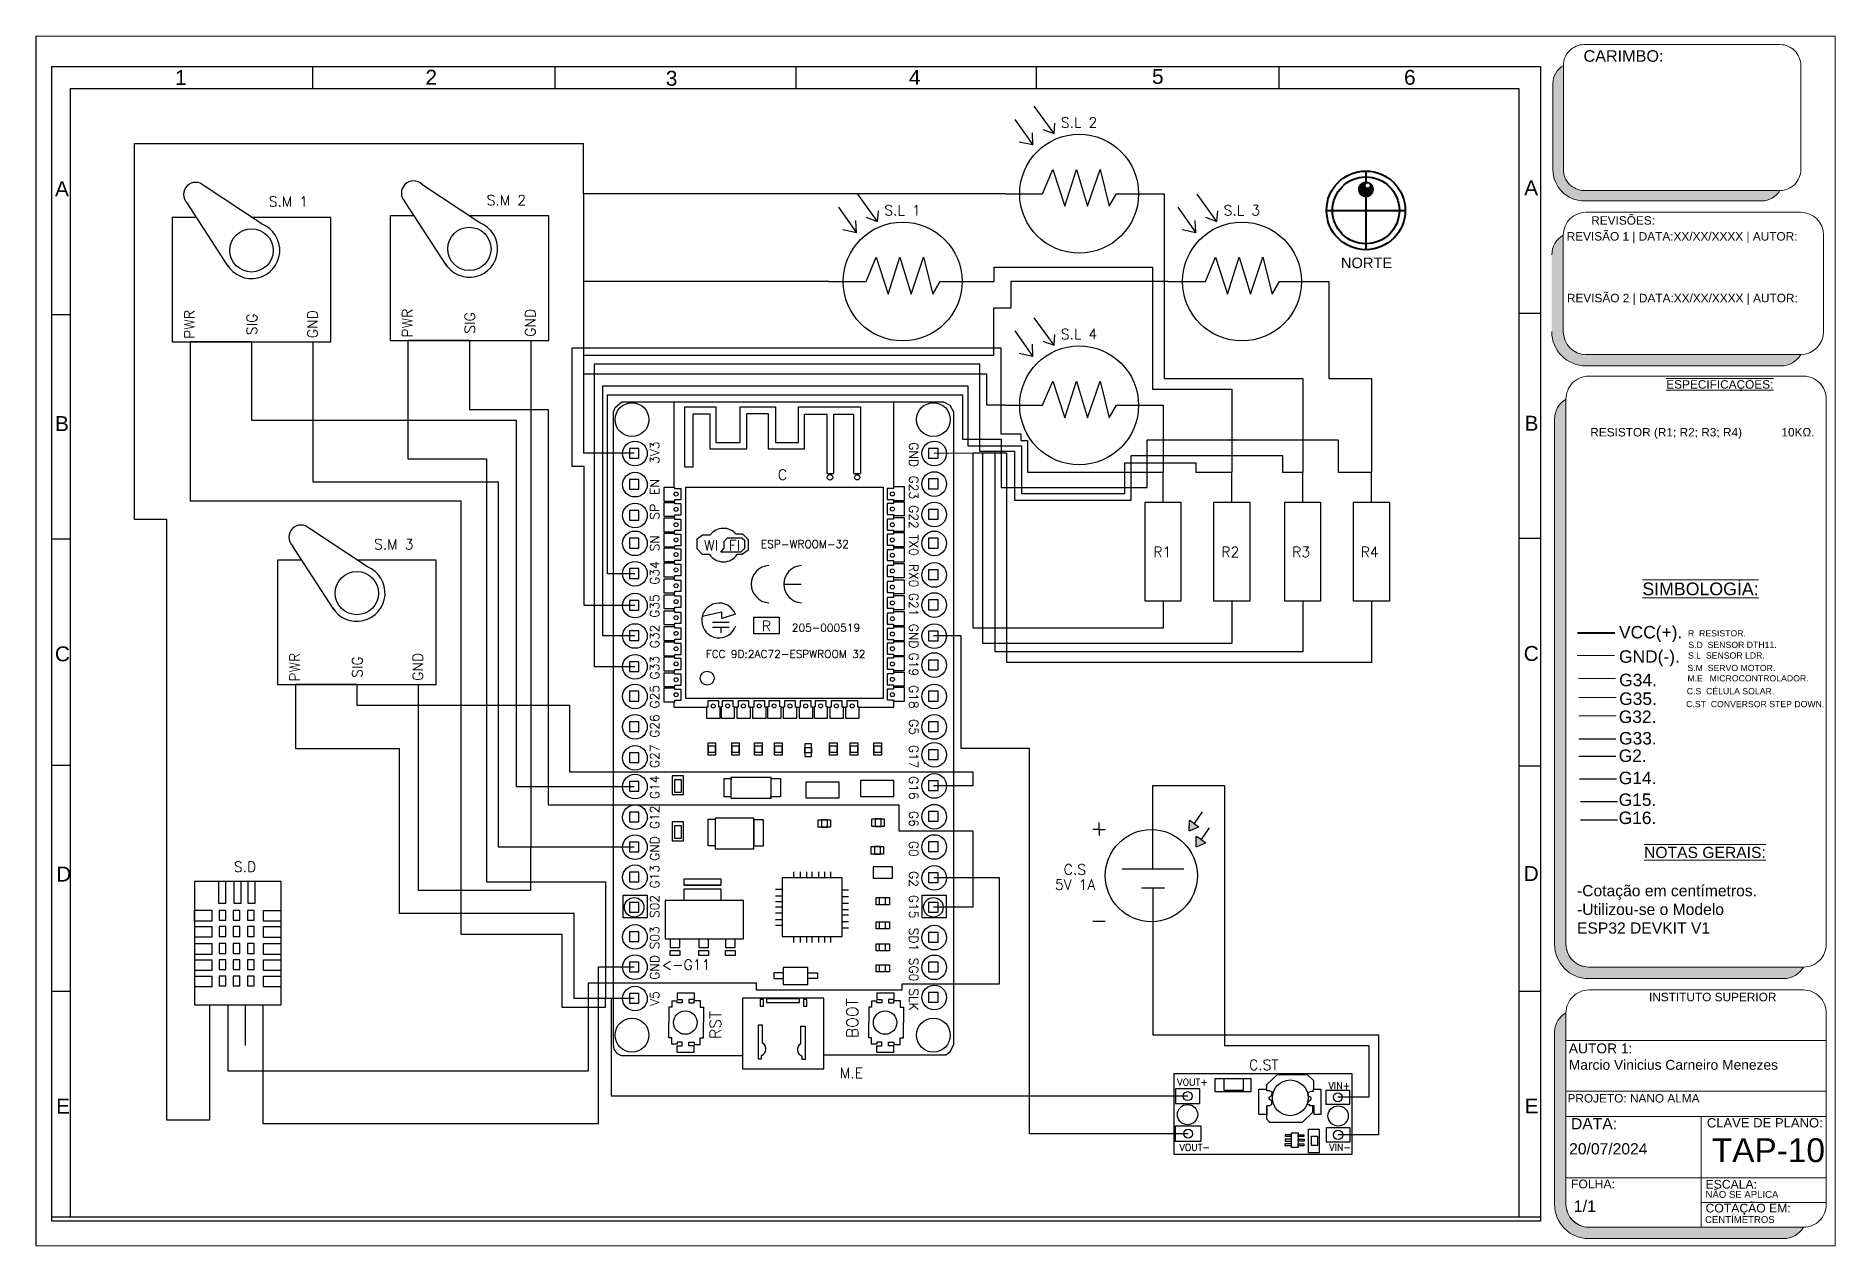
# Model space of a CAD drawing. Header units: inches. Extents: x 24 to 314, y 15 to 209.
import ezdxf
from ezdxf.enums import TextEntityAlignment as Align

# ---------------------------------------------------------------- set-up
doc = ezdxf.new("R2010")
doc.units = ezdxf.units.IN
doc.layers.add('1', color=1, linetype='Continuous')
for name, color, linetype, lineweight in [('MURO TABLAROCA', 100, 'Continuous', 15), ('MUROS', 1, 'Continuous', 40), ('PUERTAS', 33, 'LÍMITE2', 9), ('TEXTOS', 11, 'Continuous', 13), ('TRAZOS 1', 70, 'Continuous', 9), ('TRAZOS 3', 50, 'Continuous', 9)]:
    doc.layers.add(name, color=color, linetype=linetype, lineweight=lineweight)
doc.styles.add('ROMANS', font='romans', dxfattribs={"height": 1.5})
doc.linetypes.add('LÍMITE2', pattern='A,6.35,-2.54,[132,ltypeshp.shx,S=2.54,R=0,X=-2.54,Y=0],-2.54,25.4', length=36.83)

msp = doc.modelspace()

# ---------------------------------------------------------------- texts
at = {"color": 1, "style": 'ROMANS'}
for s, p in [('S.L 2', (192.02, 194.24)), ('S.M 1', (64.99, 181.55)), ('S.M 2', (100, 181.77)), ('S.L 1', (163.66, 180.13)), ('S.L 3', (218.19, 180.13)), ('S.L 4', (192.02, 160.24)), ('S.M 3', (81.92, 126.47)), ('R1', (205.41, 125.23)), ('R2', (216.33, 125.23)), ('R3', (227.73, 125.23)), ('R4', (238.73, 125.23)), ('S.D', (58.01, 74.64)), ('C.S', (191.35, 74.21)), ('C.ST', (221.71, 42.8)), ('M.E', (155.45, 41.48))]:
    msp.add_text(s, height=1.645, dxfattribs=at).set_placement(p, align=Align.CENTER)
at = {"style": 'ROMANS'}
for s, height, rotation, p in [('PWR', 1.645, 90, (84.92, 162.83)), ('GND', 1.645, 90, (104.68, 162.89)), ('PWR', 1.645, 90, (49.91, 162.61)), ('SIG', 1.645, 90, (59.95, 162.62)), ('GND', 1.645, 90, (69.68, 162.66)), ('SIG', 1.645, 90, (94.96, 162.85)), ('PWR', 1.645, 90, (66.83, 107.53)), ('SIG', 1.645, 90, (76.88, 107.55)), ('GND', 1.645, 90, (86.6, 107.59)), ('VOUT+', 1.1, 360, (210.27, 40.3)), ('VIN+', 1.1, 360, (233.86, 39.74)), ('VOUT-', 1.1, 360, (210.63, 29.81)), ('VIN-', 1.1, 360, (233.99, 29.82))]:
    msp.add_text(s, height=height, rotation=rotation, dxfattribs=at).set_placement(p, align=Align.CENTER)
at = {"color": 0, "style": 'ROMANS'}
for s, height, rotation, p in [('3V3', 1.445, 90, (124.55, 142)), ('GND', 1.445, 270, (164.73, 141.69)), ('EN', 1.445, 90, (124.55, 136.49)), ('G23', 1.445, 270, (164.73, 136.42)), ('SP', 1.445, 90, (124.55, 132.52)), ('G22', 1.445, 270, (164.73, 131.69)), ('SN', 1.445, 90, (124.55, 127.45)), ('TX0', 1.445, 270, (164.73, 127.16)), ('G34', 1.445, 90, (124.55, 122.68)), ('RX0', 1.445, 270, (164.73, 122.26)), ('G35', 1.445, 90, (124.55, 117.36)), ('G21', 1.445, 270, (164.73, 117.58)), ('G32', 1.445, 90, (124.55, 112.47)), ('GND', 1.445, 270, (164.73, 112.52)), ('G33', 1.445, 90, (124.55, 107.44)), ('G19', 1.445, 270, (164.73, 107.99)), ('G25', 1.445, 90, (124.55, 102.78)), ('G18', 1.445, 270, (164.73, 102.76)), ('G26', 1.445, 90, (124.55, 98.08)), ('G5', 1.445, 270, (164.73, 97.93)), ('G27', 1.445, 90, (124.55, 93.23)), ('G17', 1.445, 270, (164.73, 93.16)), ('G14', 1.445, 90, (124.55, 88.24)), ('G16', 1.445, 270, (164.73, 88.14)), ('G12', 1.445, 90, (124.55, 83.42)), ('G6', 1.445, 270, (164.73, 83.15)), ('GND', 1.445, 90, (124.55, 78.4)), ('G0', 1.445, 270, (164.73, 78.35)), ('G13', 1.445, 90, (124.55, 73.88)), ('G2', 1.445, 270, (164.73, 73.5)), ('S02', 1.445, 90, (124.55, 69.07)), ('G15', 1.445, 270, (164.73, 69.06)), ('S03', 1.445, 90, (124.55, 64.04)), ('SD1', 1.445, 270, (164.73, 63.78)), ('GND', 1.445, 90, (124.55, 59.29)), ('SG0', 1.445, 270, (164.73, 58.95)), ('V5', 1.445, 90, (124.55, 54.29)), ('SLK', 1.445, 270, (164.73, 54.12)), ('RST', 1.845, 90, (134.52, 50.03)), ('BOOT', 1.845, 90, (156.53, 51.1))]:
    msp.add_text(s, height=height, rotation=rotation, dxfattribs=at).set_placement(p, align=Align.CENTER)
for s, height, p in [('C', 1.65, (144.38, 137.65)), ('WI', 1.645, (132.9, 126.28)), ('FI', 1.645, (136.67, 126.3)), ('ESP-WROOM-32', 1.245, (147.97, 126.69)), ('R', 1.65, (141.81, 113.31)), ('205-000519', 1.245, (151.36, 113.25)), ('FCC 9D:2AC72-ESPWROOM 32', 1.245, (144.87, 109.03)), ('5V 1A', 1.645, (191.4, 71.77)), ('<-G11', 1.645, (128.86, 58.9))]:
    msp.add_text(s, height=height, dxfattribs=at).set_placement(p, align=Align.CENTER)
at = {"layer": 'TEXTOS', "color": 74, "linetype": 'ByBlock', "ltscale": 0.01, "insert": (273.09, 206.69), "char_height": 1.86, "width": 36.6183, "attachment_point": 1}
msp.add_mtext('{\\fArial|b0|i0|c0|p34;CARIMBO:}', dxfattribs=at)
at = {"layer": 'TEXTOS', "color": 1, "char_height": 2.4, "width": 12.6418, "attachment_point": 1}
for s, insert in [('{\\fArial|b0|i0|c0|p34;1}', (46.77, 203.49)), ('{\\fArial|b0|i0|c0|p34;2}', (87, 203.53)), ('{\\fArial|b0|i0|c0|p34;3}', (125.63, 203.38)), ('{\\fArial|b0|i0|c0|p34;4}', (164.69, 203.53)), ('{\\fArial|b0|i0|c0|p34;5}', (203.75, 203.67)), ('{\\fArial|b0|i0|c0|p34;6}', (244.24, 203.53)), ('{\\fArial|b0|i0|c0|p34;A}', (27.48, 185.62)), ('{\\fArial|b0|i0|c0|p34;A}', (263.55, 185.77)), ('{\\fArial|b0|i0|c0|p34;B}', (27.48, 147.88)), ('{\\fArial|b0|i0|c0|p34;B}', (263.61, 147.94)), ('{\\fArial|b0|i0|c0|p34;C}', (27.46, 110.88)), ('{\\fArial|b0|i0|c0|p34;C}', (263.48, 110.94)), ('{\\fArial|b0|i0|c0|p34;D}', (27.67, 75.49)), ('{\\fArial|b0|i0|c0|p34;D}', (263.47, 75.57)), ('{\\fArial|b0|i0|c0|p34;E}', (27.66, 38.2)), ('{\\fArial|b0|i0|c0|p34;E}', (263.61, 38.22))]:
    msp.add_mtext(s, dxfattribs=dict(at, insert=insert))
at = {"layer": 'TEXTOS', "color": 74, "attachment_point": 1}
for s, insert, char_height, width in [('{\\fArial|b0|i0|c0|p34;REVISÕES:}', (274.33, 180.01), 1.3599, 209.2265), ('{\\fArial|b0|i0|c0|p34;REVISÃO 1 | DATA:XX/XX/XXXX | AUTOR:}', (270.38, 177.45), 1.3599, 35.8621), ('{\\fArial|b0|i0|c0|p34;REVISÃO 2 | DATA:XX/XX/XXXX | AUTOR:}', (270.42, 167.54), 1.3599, 35.8621), ('{\\fArial|b0|i0|c0|p34;\\L\\OESPECIFICAÇÕES:}', (286.39, 153.66), 1.3599, 19.1196), ('{\\fBernard MT Condensed|b0|i0|c0|p18;\\P\\fArial|b0|i0|c0|p34;\\P    RESISTOR (R1; R2; R3; R4)            10KΩ.\\P }', (272.06, 150.51), 1.3599, 41.5686), ('{\\fArial|b0|i0|c0|p34;\\L\\OSIMBOLOGÍA:}', (282.54, 121.14), 2.0398, 13.174), ('{\\fArial|b0|i0|c0|p34;VCC(\\C1;+\\C74;).}', (278.79, 114.16), 2.0005, 35.1715), ('{\\fArial|b0|i0|c0|p34;R  RESISTOR.}', (289.87, 113.48), 1, 29.6245), ('{\\fArial|b0|i0|c0|p34;GND(\\C5;-\\C74;).}', (278.79, 110.25), 2.0005, 35.1715), ('{\\fArial|b0|i0|c0|p34;S.L  SENSOR LDR.}', (289.88, 109.92), 1, 29.6245), ('{\\fArial|b0|i0|c0|p34;S.D  SENSOR DTH11.}', (289.93, 111.62), 1, 29.6245), ('{\\fArial|b0|i0|c0|p34;S.M  SERVO MOTOR.}', (289.78, 107.91), 1, 29.6245), ('{\\fArial|b0|i0|c0|p34;G34.}', (278.82, 106.48), 2.0005, 35.1715), ('{\\fArial|b0|i0|c0|p34;C.S  CÉLULA SOLAR.}', (289.68, 104.18), 1, 29.6245), ('{\\fArial|b0|i0|c0|p34;\\H0.714286x;M.E\\H1.4x;  \\H0.714286x;MICROCONTROLADOR.}', (289.78, 106.25), 1.4, 29.6245), ('{\\fArial|b0|i0|c0|p34;G35.}', (278.82, 103.47), 2.0005, 35.1715), ('{\\fArial|b0|i0|c0|p34;C.ST  CONVERSOR STEP DOWN.}', (289.58, 102.11), 1, 29.6245), ('{\\fArial|b0|i0|c0|p34;G32.}', (278.75, 100.57), 2.0005, 35.1715), ('{\\fArial|b0|i0|c0|p34;G33.}', (278.79, 97.12), 2.0005, 35.1715), ('{\\fArial|b0|i0|c0|p34;G2.}', (278.74, 94.31), 2.0005, 35.1715), ('{\\fArial|b0|i0|c0|p34;G14.}', (278.75, 90.74), 2.0005, 35.1715), ('{\\fArial|b0|i0|c0|p34;G15.}', (278.73, 87.24), 2.0005, 35.1715), ('{\\fArial|b0|i0|c0|p34;G16.}', (278.73, 84.33), 2.0005, 35.1715), ('{\\fArial|b0|i0|c0|p34;\\L\\ONOTAS GERAIS:}', (282.82, 78.67), 1.8, 28.7188), ('{\\fArial|b0|i0|c0|p34;-Cotação em centímetros.\\P-Utilizou-se o Modelo \\PESP32 DEVKIT V1\\P\\P }', (272.04, 72.52), 1.8, 40.1479), ('{\\fArial|b0|i0|c0|p34;INSTITUTO SUPERIOR}', (283.61, 55.21), 1.3599, 43.9091), ('{\\fArial|b0|i0|c0|p34;AUTOR 1: \\PMarcio Vinicius Carneiro Menezes}', (270.72, 47.07), 1.5865, 60.7346), ('{\\fArial|b0|i0|c0|p34;PROJETO: NANO ALMA}', (270.52, 38.94), 1.3599, 44.3071), ('{\\fArial|b0|i0|c0|p34;DATA:}', (271.08, 35.07), 1.8, 40.6092), ('{\\fArial|b0|i0|c0|p34;CLAVE DE PLANO:}', (292.9, 35.07), 1.5, 21.2143), ('{\\fArial|b0|i0|c0|p34;TAP-10}', (293.7, 31.84), 3.8416, 21.7671), ('{\\fArial|b0|i0|c0|p34;20/07/2024}', (270.78, 31.04), 1.8, 12.6418), ('{\\fArial|b0|i0|c0|p34;FOLHA:}', (271.08, 25.19), 1.4, 17.9311), ('{\\fArial|b0|i0|c0|p34;NÃO SE APLICA}', (292.7, 23.36), 1.1, 17.7052), ('{\\fArial|b0|i0|c0|p34;ESCALA:}', (292.7, 25.14), 1.4, 10.1645), ('{\\fArial|b0|i0|c0|p34;1/1}', (271.5, 21.84), 1.8573, 12.6418), ('{\\fArial|b0|i0|c0|p34;COTAÇÃO EM:}', (292.7, 21.31), 1.4, 14.5001), ('{\\fArial|b0|i0|c0|p34;CENTÍMETROS}', (292.62, 19.32), 1.1, 14.3993)]:
    msp.add_mtext(s, dxfattribs=dict(at, insert=insert, char_height=char_height, width=width))
at = {"layer": 'TEXTOS', "insert": (234.1, 173.35), "char_height": 1.688, "width": 25.2826, "attachment_point": 1}
msp.add_mtext('{\\fArial|b0|i0|c0|p34;NORTE}', dxfattribs=at)

# ---------------------------------------------------------------- blocks, each defined once
blk = doc.blocks.new('NORTE 2')
at = {"layer": 'TRAZOS 1', "linetype": 'ByBlock', "ltscale": 0.001}
h = blk.add_hatch(color=1, dxfattribs=at)
h.set_gradient(color1=(255, 0, 0), color2=(255, 128, 128), one_color=1, tint=0.75)
h.paths.add_polyline_path([(-2.84, 0, 1), (-6.36, 0, 1)])
h.paths.add_polyline_path([(-5.9, 0.38, -1), (-5.02, 0.38, -1)], flags=16)
at = {"layer": 'MUROS'}
for p, q in [((0, -8.65), (0, 8.65)), ((-8.65, 0), (-6.36, 0)), ((-2.84, 0), (8.65, 0))]:
    blk.add_line(p, q, dxfattribs=at)
for radius in [8.65, 7.35]:
    blk.add_circle((0, 0), radius, dxfattribs=at)

# ---------------------------------------------------------------- hatches: boundary and pattern name
at = {"layer": '1'}
h = msp.add_hatch(color=7, dxfattribs=at)
h.paths.add_polyline_path([(210.87, 80.34), (210.85, 78.68), (212.39, 79.32), (211.63, 79.83)])
h.paths.add_polyline_path([(209.76, 82.9), (209.74, 81.24), (211.28, 81.88), (210.52, 82.39)])
at = {"layer": 'MUROS', "linetype": 'ByBlock', "ltscale": 0.001}
h = msp.add_hatch(color=252, dxfattribs=at)
h.set_gradient(color1=(132, 132, 132), color2=(148, 148, 148), one_color=1, tint=0.58)
h.paths.add_polyline_path([(273.5, 157.78, -0.414214), (269.83, 161.46), (269.83, 176.98, 0.267949), (267.99, 173.8), (267.99, 161.46, 0.414214), (273.5, 155.95), (304.81, 155.95, 0.267949), (307.99, 157.78)])
at = {"layer": 'MUROS', "linetype": 'ByBlock', "ltscale": 0.01}
h = msp.add_hatch(color=8, dxfattribs=at)
h.set_gradient(color1=(128, 128, 128), color2=(163, 163, 163), one_color=1, tint=0.64)
edge = h.paths.add_edge_path()
edge.add_arc((272.11, 147.44), 3.67, 120, 180)
edge.add_line((268.43, 147.44), (268.43, 63.01))
edge.add_arc((273.94, 63.01), 5.51, 180, 270)
edge.add_line((273.94, 57.5), (305.25, 57.5))
edge.add_arc((305.25, 61.17), 3.67, 270, 330)
edge.add_line((308.43, 59.34), (273.94, 59.34))
edge.add_arc((273.94, 63.01), 3.67, 180, 270, ccw=False)
edge.add_line((270.27, 63.01), (270.27, 150.62))
h = msp.add_hatch(color=8, dxfattribs=at)
h.set_gradient(color1=(128, 128, 128), color2=(163, 163, 163), one_color=1, tint=0.64)
edge = h.paths.add_edge_path()
edge.add_arc((305.25, 19.37), 3.67, 270, 330)
edge.add_line((308.43, 17.54), (273.94, 17.54))
edge.add_arc((273.94, 21.21), 3.67, 180, 270, ccw=False)
edge.add_line((270.27, 21.21), (270.27, 51.99))
edge.add_arc((272.1, 48.81), 3.67, 119.9036, 176.9058)
edge.add_line((268.43, 49.01), (268.43, 21.21))
edge.add_arc((273.94, 21.21), 5.51, 180, 270)
edge.add_line((273.94, 15.7), (305.25, 15.7))
at = {"layer": 'PUERTAS', "linetype": 'ByBlock', "ltscale": 0.001}
h = msp.add_hatch(color=253, dxfattribs=at)
h.set_gradient(color1=(173, 173, 173), color2=(179, 179, 179), one_color=1, tint=0.7)
h.paths.add_polyline_path([(273.2, 184.15, -0.414214), (269.85, 187.5), (269.85, 204.24, 0.268351), (268.17, 201.32), (268.17, 187.5, 0.414214), (273.2, 182.47), (301.75, 182.47, 0.267083), (304.65, 184.15)])

# ---------------------------------------------------------------- linework, layer by layer
at = {"color": 1}
for p, q in [((24.42, 208.97), (24.42, 14.52)), ((40.23, 131.25), (40.23, 191.7)), ((40.23, 191.7), (112.41, 191.7)), ((112.41, 183.62), (112.41, 191.7)), ((180.17, 183.62), (112.41, 183.62)), ((112.41, 183.62), (112.41, 169.51)), ((151.81, 169.51), (112.41, 169.51)), ((112.41, 169.51), (112.41, 141.92)), ((206.34, 169.51), (181.09, 169.51)), ((181.09, 169.51), (181.09, 165.23)), ((181.09, 165.23), (178.28, 165.23)), ((178.28, 165.23), (178.28, 157.61)), ((49.19, 156.52), (49.19, 134.25)), ((84.19, 156.75), (84.19, 141.03)), ((178.28, 157.61), (112.41, 157.61)), ((177.22, 154.62), (112.41, 154.62)), ((177.22, 149.62), (177.22, 154.62)), ((180.17, 149.62), (177.22, 149.62)), ((120.53, 141.92), (112.41, 141.92)), ((84.19, 141.03), (96.8, 141.03)), ((96.8, 141.03), (96.8, 73.02)), ((49.19, 134.25), (92.69, 134.25)), ((92.69, 134.25), (92.69, 64.61)), ((45.43, 131.25), (40.23, 131.25)), ((45.43, 34.76), (45.43, 131.25)), ((66.11, 101.44), (66.11, 94.46)), ((66.11, 94.46), (82.79, 94.46)), ((82.79, 94.46), (82.79, 68)), ((203.91, 88.53), (215.38, 88.53)), ((215.38, 88.53), (215.38, 46.73)), ((96.8, 73.02), (115.96, 73.02)), ((115.96, 73.02), (115.96, 54.32)), ((82.79, 68), (110.91, 68)), ((110.91, 54.32), (110.91, 68)), ((92.69, 64.61), (108.94, 64.61)), ((108.94, 64.61), (108.94, 52.91)), ((108.94, 52.91), (115.96, 52.91)), ((120.53, 54.32), (110.91, 54.32)), ((115.96, 52.91), (115.96, 54.32)), ((116.92, 38.6), (116.92, 54.32)), ((52.33, 46.76), (52.33, 34.76)), ((215.38, 46.73), (238.6, 46.73)), ((238.6, 46.73), (238.6, 38.42)), ((209.49, 38.6), (116.92, 38.6)), ((238.6, 38.42), (233.6, 38.42)), ((52.33, 34.76), (45.43, 34.76))]:
    msp.add_line(p, q, dxfattribs=at)
at = {"color": 0}
for p, q in [((188.02, 193.29), (184.83, 197.67)), ((181.72, 195.57), (184.62, 191.47)), ((186.2, 193.95), (188.02, 193.29)), ((188.02, 193.29), (188.14, 194.98)), ((184.62, 191.47), (182.42, 191.93)), ((184.62, 191.47), (184.53, 193.42)), ((159.66, 179.18), (156.47, 183.56)), ((214.19, 179.18), (211, 183.56)), ((153.36, 181.46), (156.26, 177.36)), ((156.26, 177.36), (156.17, 179.31)), ((157.84, 179.84), (159.66, 179.18)), ((159.66, 179.18), (159.78, 180.87)), ((207.89, 181.46), (210.79, 177.36)), ((210.79, 177.36), (210.7, 179.31)), ((212.37, 179.84), (214.19, 179.18)), ((214.19, 179.18), (214.32, 180.87)), ((156.26, 177.36), (154.06, 177.82)), ((210.79, 177.36), (208.59, 177.82)), ((188.02, 159.29), (184.83, 163.67)), ((181.72, 161.57), (184.62, 157.47)), ((184.62, 157.47), (184.53, 159.42)), ((186.2, 159.95), (188.02, 159.29)), ((188.02, 159.29), (188.14, 160.98)), ((184.62, 157.47), (182.42, 157.93)), ((205.52, 134.05), (205.52, 138.86)), ((216.58, 134.05), (216.58, 138.86)), ((227.96, 134.05), (227.96, 138.86)), ((239.02, 134.05), (239.02, 138.86)), ((130.66, 128.15), (131.5, 128.82)), ((130.66, 126.58), (130.66, 128.15)), ((131.5, 128.82), (132.76, 128.82)), ((135.02, 127.75), (135.54, 128.31)), ((135.02, 126.67), (135.02, 127.75)), ((135.54, 128.31), (137.86, 128.31)), ((136.91, 128.94), (137.96, 128.94)), ((137.86, 128.31), (138.25, 127.94)), ((137.96, 128.94), (138.85, 128.03)), ((138.25, 127.94), (138.25, 126.6)), ((138.85, 128.03), (138.85, 126.32)), ((131.52, 125.63), (130.66, 126.58)), ((132.67, 125.63), (131.52, 125.63)), ((134.48, 126), (135.02, 126.67)), ((137.67, 126), (134.48, 126)), ((137.9, 125.63), (137.1, 125.63)), ((138.25, 126.6), (137.67, 126)), ((138.85, 126.32), (137.9, 125.63)), ((144.59, 120.88), (147.4, 120.88)), ((134.64, 116.36), (131.48, 115.7)), ((134.64, 115.36), (134.64, 116.36)), ((136.82, 116.04), (134.64, 115.36)), ((205.52, 118.14), (205.52, 113.83)), ((216.58, 118.14), (216.58, 113.83)), ((227.96, 118.14), (227.96, 113.83)), ((239.02, 118.14), (239.02, 113.83)), ((133.13, 114.75), (135.82, 114.75)), ((133.13, 113.99), (135.82, 113.99)), ((134.47, 113.99), (134.47, 113.08)), ((203.91, 75.13), (203.91, 78.28)), ((53.77, 73.12), (53.77, 69.64)), ((54.95, 69.64), (54.95, 73.12)), ((56.21, 73.12), (56.21, 69.64)), ((57.39, 69.64), (57.39, 73.12)), ((58.48, 73.12), (58.48, 69.64)), ((59.65, 69.64), (59.65, 73.12)), ((128.55, 72.51), (128.55, 73.5)), ((128.55, 73.5), (134.46, 73.5)), ((134.46, 73.5), (134.46, 72.51)), ((198.95, 75.13), (208.88, 75.13)), ((53.77, 69.64), (54.95, 69.64)), ((56.21, 69.64), (57.39, 69.64)), ((58.48, 69.64), (59.65, 69.64)), ((128.55, 70.04), (128.55, 71.93)), ((128.55, 71.93), (134.46, 71.93)), ((134.46, 71.93), (134.46, 70.04)), ((205.74, 72), (202.08, 72)), ((49.89, 66.74), (49.89, 68.48)), ((49.89, 68.48), (52.74, 68.48)), ((52.74, 66.74), (49.89, 66.74)), ((52.74, 66.74), (52.74, 68.48)), ((60.96, 66.73), (60.96, 68.46)), ((60.96, 68.46), (63.81, 68.46)), ((63.81, 66.73), (60.96, 66.73)), ((49.89, 65.87), (52.74, 65.87)), ((52.74, 64.13), (49.89, 64.13)), ((52.74, 64.13), (52.74, 65.87)), ((60.96, 64.12), (60.96, 65.86)), ((60.96, 65.86), (63.81, 65.86)), ((63.81, 64.12), (60.96, 64.12)), ((126.33, 63.9), (126.33, 62.51)), ((127.88, 62.51), (127.88, 63.9)), ((130.91, 63.9), (130.91, 62.51)), ((132.46, 62.51), (132.46, 63.9)), ((135.23, 63.9), (135.23, 62.51)), ((136.79, 62.51), (136.79, 63.9)), ((49.89, 63.12), (52.74, 63.12)), ((52.74, 61.38), (49.89, 61.38)), ((52.74, 61.38), (52.74, 63.12)), ((60.96, 61.37), (60.96, 63.11)), ((60.96, 63.11), (63.81, 63.11)), ((63.81, 61.37), (60.96, 61.37)), ((126.33, 62.51), (127.88, 62.51)), ((126.33, 61.22), (126.33, 61.99)), ((126.33, 61.99), (127.88, 61.99)), ((127.88, 61.22), (126.33, 61.22)), ((127.88, 61.99), (127.88, 61.22)), ((130.91, 62.51), (132.46, 62.51)), ((130.91, 61.22), (130.91, 61.99)), ((130.91, 61.99), (132.46, 61.99)), ((132.46, 61.22), (130.91, 61.22)), ((132.46, 61.99), (132.46, 61.22)), ((135.23, 62.51), (136.79, 62.51)), ((135.23, 61.22), (135.23, 61.99)), ((135.23, 61.99), (136.79, 61.99)), ((136.79, 61.22), (135.23, 61.22)), ((136.79, 61.99), (136.79, 61.22)), ((49.89, 60.52), (52.74, 60.52)), ((52.74, 58.79), (49.89, 58.79)), ((49.89, 57.9), (52.74, 57.9)), ((52.74, 58.79), (52.74, 60.52)), ((52.74, 56.16), (52.74, 57.9)), ((60.96, 58.77), (60.96, 60.51)), ((60.96, 60.51), (63.81, 60.51)), ((63.81, 58.77), (60.96, 58.77)), ((60.96, 56.15), (60.96, 57.89)), ((60.96, 57.89), (63.81, 57.89)), ((144.48, 58.42), (142.96, 58.42)), ((142.96, 58.42), (142.96, 57.51)), ((142.96, 58.42), (142.96, 57.51)), ((148.46, 58.42), (149.98, 58.42)), ((149.98, 58.42), (149.98, 57.51)), ((52.74, 56.16), (49.89, 56.16)), ((63.81, 56.15), (60.96, 56.15)), ((142.96, 57.51), (144.48, 57.51)), ((149.98, 57.51), (148.46, 57.51)), ((52.33, 53.28), (52.33, 46.76)), ((55.23, 53.28), (55.23, 46.76)), ((58.06, 53.28), (58.06, 46.76)), ((60.89, 53.28), (60.89, 46.76)), ((222.19, 40.49), (223.93, 42.08)), ((222.19, 39.45), (222.19, 40.49)), ((223.93, 42.08), (228.68, 42.08)), ((228.68, 42.08), (229.71, 41.09)), ((229.71, 41.09), (229.71, 39.74)), ((222.73, 39.45), (222.19, 39.45)), ((222.6, 38.46), (222.78, 38.6)), ((222.6, 38.11), (222.6, 38.46)), ((222.77, 37.93), (222.6, 38.11)), ((222.78, 39.37), (222.73, 39.45)), ((223, 37.88), (222.77, 37.93)), ((223.07, 39.3), (222.78, 39.37)), ((222.78, 38.6), (222.98, 38.65)), ((222.98, 38.65), (223.07, 39.3)), ((223, 37.31), (223, 37.88)), ((228.81, 37.47), (228.9, 37.75)), ((228.86, 39.21), (229.35, 39.4)), ((228.9, 38.62), (228.86, 39.21)), ((229.31, 38.39), (228.9, 38.62)), ((228.9, 37.75), (229.32, 38.1)), ((229.32, 38.1), (229.31, 38.39)), ((229.35, 39.4), (229.72, 39.4)), ((229.71, 39.74), (230.89, 39.74)), ((229.72, 39.4), (229.71, 39.74)), ((230.89, 39.74), (230.89, 35.63)), ((222.19, 34.88), (222.19, 37.1)), ((222.19, 37.1), (222.69, 37.1)), ((222.71, 34.38), (222.19, 34.88)), ((222.69, 37.1), (223, 37.31)), ((229.52, 35.99), (227.89, 34.38)), ((228.8, 37.2), (228.81, 37.47)), ((229.05, 37.2), (228.8, 37.2)), ((229.16, 37.06), (229.05, 37.2)), ((229.52, 37.06), (229.16, 37.06)), ((229.79, 37.06), (229.52, 37.06)), ((229.52, 37.06), (229.52, 35.99)), ((229.79, 35.63), (229.79, 37.06)), ((230.89, 35.63), (229.79, 35.63)), ((227.89, 34.38), (222.71, 34.38))]:
    msp.add_line(p, q, dxfattribs=at)
at = {"color": 5}
for p, q in [((204.27, 183.62), (205.72, 183.62)), ((205.72, 183.62), (205.72, 153.92)), ((178.39, 169.51), (178.39, 171.81)), ((178.39, 171.81), (203.85, 171.81)), ((203.85, 171.81), (203.85, 152.21)), ((175.91, 169.51), (178.39, 169.51)), ((230.44, 169.51), (232.18, 169.51)), ((232.18, 169.51), (232.18, 153.92)), ((68.93, 156.52), (68.93, 137.35)), ((103.94, 156.75), (103.94, 78.64)), ((205.72, 153.92), (227.96, 153.92)), ((227.96, 153.92), (227.96, 138.86)), ((232.18, 153.92), (239.02, 153.92)), ((239.02, 153.92), (239.02, 138.86)), ((203.85, 152.21), (216.58, 152.21)), ((216.58, 152.21), (216.58, 138.86)), ((204.27, 149.62), (205.52, 149.62)), ((205.52, 149.62), (205.52, 138.86)), ((175.02, 141.92), (168.76, 141.88)), ((175.02, 113.83), (175.02, 141.92)), ((176.58, 141.92), (175.02, 141.92)), ((176.58, 111.33), (176.58, 141.92)), ((178.53, 141.92), (176.58, 141.92)), ((178.53, 110), (178.53, 141.92)), ((180.4, 141.92), (178.53, 141.92)), ((180.4, 108.31), (180.4, 141.92)), ((68.93, 137.35), (98.71, 137.35)), ((98.71, 137.35), (98.71, 78.64)), ((205.52, 113.83), (175.02, 113.83)), ((216.58, 113.83), (216.58, 111.33)), ((227.96, 113.83), (227.96, 110)), ((239.02, 113.83), (239.02, 108.31)), ((173.08, 112.55), (168.62, 112.55)), ((173.08, 94.46), (173.08, 112.55)), ((216.58, 111.33), (176.58, 111.33)), ((227.96, 110), (178.53, 110)), ((239.02, 108.31), (180.4, 108.31)), ((85.85, 101.44), (85.85, 71.72)), ((184.07, 94.46), (173.08, 94.46)), ((184.07, 32.57), (184.07, 94.46)), ((98.71, 78.64), (103.94, 78.64)), ((103.94, 78.64), (120.53, 78.64)), ((103.94, 71.72), (103.94, 78.64)), ((85.85, 71.72), (103.94, 71.72)), ((114.79, 34.22), (114.79, 59.36)), ((114.79, 59.36), (120.53, 59.36)), ((203.91, 59.36), (203.91, 48.43)), ((60.89, 46.76), (60.89, 34.22)), ((203.91, 48.43), (240.13, 48.43)), ((240.13, 48.43), (240.13, 32.38)), ((60.89, 34.22), (114.79, 34.22)), ((209.56, 32.57), (184.07, 32.57)), ((240.13, 32.38), (233.65, 32.38))]:
    msp.add_line(p, q, dxfattribs=at)
at = {"color": 140}
for p, q in [((59.06, 156.52), (59.06, 147.26)), ((59.06, 147.26), (101.59, 147.26)), ((101.59, 147.26), (101.59, 88.35)), ((101.59, 88.35), (120.54, 88.35)), ((272.44, 89.58), (278.41, 89.58))]:
    msp.add_line(p, q, dxfattribs=at)
at = {"color": 134}
for p, q in [((94.06, 156.75), (94.06, 148.94)), ((94.06, 148.94), (106.73, 148.94)), ((106.73, 148.94), (106.73, 85.42)), ((106.73, 85.42), (163.08, 85.42)), ((163.08, 85.42), (163.08, 81.22)), ((272.6, 85.94), (278.57, 85.94)), ((163.08, 81.22), (174.94, 81.22)), ((174.94, 81.22), (174.94, 68.99)), ((174.94, 68.99), (168.63, 68.99))]:
    msp.add_line(p, q, dxfattribs=at)
at = {"color": 30}
for p, q in [((110.6, 139.79), (110.6, 158.88)), ((110.6, 158.88), (179.48, 158.88)), ((179.48, 158.88), (179.48, 145.03)), ((179.48, 145.03), (182.67, 145.03)), ((182.67, 145.03), (182.67, 143.96)), ((182.67, 143.96), (183.74, 143.96)), ((183.74, 143.96), (183.74, 138.86)), ((112.49, 139.79), (110.6, 139.79)), ((112.49, 117.44), (112.49, 139.79)), ((183.74, 138.86), (205.52, 138.86)), ((120.67, 117.44), (112.49, 117.44))]:
    msp.add_line(p, q, dxfattribs=at)
at = {"color": 74}
for p, q in [((114.18, 107.6), (114.18, 156.27)), ((114.18, 156.27), (176.02, 156.27)), ((176.02, 156.27), (176.02, 142.25)), ((176.02, 142.25), (181.65, 142.25)), ((181.65, 142.25), (181.65, 134.39)), ((200.4, 134.39), (200.4, 141.55)), ((200.4, 141.55), (224.71, 141.55)), ((224.71, 141.55), (224.71, 138.86)), ((224.71, 138.86), (227.96, 138.86)), ((181.65, 134.39), (200.4, 134.39)), ((120.67, 107.6), (114.18, 107.6)), ((272.33, 96.02), (278.29, 96.02))]:
    msp.add_line(p, q, dxfattribs=at)
at = {"color": 40}
for p, q in [((115.49, 112.55), (115.49, 152.74)), ((115.49, 152.74), (174.15, 152.74)), ((174.15, 152.74), (174.15, 143.12)), ((174.15, 143.12), (182.79, 143.12)), ((182.79, 143.12), (182.79, 135.45)), ((199.37, 135.45), (199.37, 140.36)), ((199.37, 140.36), (210.8, 140.36)), ((210.8, 140.36), (210.8, 138.86)), ((210.8, 138.86), (216.58, 138.86)), ((182.79, 135.45), (199.37, 135.45)), ((120.67, 112.55), (115.49, 112.55))]:
    msp.add_line(p, q, dxfattribs=at)
at = {"color": 212}
for p, q in [((116.27, 122.55), (116.27, 151.28)), ((116.27, 151.28), (173.28, 151.28)), ((173.28, 151.28), (173.28, 144.16)), ((173.28, 144.16), (179.52, 144.16)), ((179.52, 144.16), (179.52, 136.4)), ((202.98, 136.4), (202.98, 144.06)), ((202.98, 144.06), (233.68, 144.06)), ((233.68, 144.06), (233.68, 138.86)), ((233.68, 138.86), (239.02, 138.86)), ((179.52, 136.4), (202.98, 136.4)), ((120.67, 122.55), (116.27, 122.55))]:
    msp.add_line(p, q, dxfattribs=at)
at = {"color": 146}
for p, q in [((75.98, 101.44), (110.13, 101.44)), ((110.13, 101.44), (110.13, 90.74)), ((110.13, 90.74), (174.94, 90.74)), ((174.94, 90.74), (174.94, 88.49)), ((174.94, 88.49), (168.62, 88.49)), ((272.6, 83.02), (278.57, 83.02))]:
    msp.add_line(p, q, dxfattribs=at)
at = {"color": 23}
for p, q in [((272.33, 93.24), (278.29, 93.24)), ((179.22, 73.71), (168.69, 73.71)), ((179.22, 56.67), (179.22, 73.71)), ((113.23, 42.68), (113.23, 56.81)), ((113.23, 56.81), (140.15, 56.81)), ((140.15, 56.81), (140.15, 55.66)), ((140.15, 55.66), (163.58, 55.66)), ((163.58, 55.66), (163.58, 56.67)), ((163.58, 56.67), (179.22, 56.67)), ((55.23, 46.76), (55.23, 42.68)), ((55.23, 42.68), (113.23, 42.68))]:
    msp.add_line(p, q, dxfattribs=at)
for p, q in [((211.8, 84.3), (210.52, 82.39)), ((209.74, 81.24), (209.76, 82.9)), ((209.74, 81.24), (211.28, 81.88)), ((210.52, 82.39), (209.76, 82.9)), ((210.52, 82.39), (211.28, 81.88)), ((212.91, 81.73), (211.63, 79.83)), ((210.85, 78.68), (210.87, 80.34)), ((210.85, 78.68), (212.39, 79.32)), ((211.63, 79.83), (210.87, 80.34)), ((211.63, 79.83), (212.39, 79.32))]:
    msp.add_line(p, q)
at = {"color": 0}
for points in [[(202.65, 134.05), (208.4, 134.05), (208.4, 118.14), (202.65, 118.14)], [(213.71, 134.05), (219.46, 134.05), (219.46, 118.14), (213.71, 118.14)], [(225.08, 134.05), (230.83, 134.05), (230.83, 118.14), (225.08, 118.14)], [(236.14, 134.05), (241.89, 134.05), (241.89, 118.14), (236.14, 118.14)], [(139.75, 115.58), (143.84, 115.58), (143.84, 112.89), (139.75, 112.89)], [(148.1, 86.52), (153.48, 86.52), (153.48, 89.07), (148.1, 89.07)], [(156.91, 86.76), (162.29, 86.76), (162.29, 89.3), (156.91, 89.3)], [(49.89, 53.28), (63.81, 53.28), (63.81, 73.12), (49.89, 73.12)], [(128.55, 72.51), (134.46, 72.51), (134.46, 72.51), (128.55, 72.51)], [(125.54, 63.9), (138.13, 63.9), (138.13, 70.04), (125.54, 70.04)], [(53.84, 66.88), (54.91, 66.88), (54.91, 68.46), (53.84, 68.46)], [(56.12, 66.88), (57.2, 66.88), (57.2, 68.46), (56.12, 68.46)], [(58.41, 66.88), (59.48, 66.88), (59.48, 68.46), (58.41, 68.46)], [(53.84, 64.28), (54.91, 64.28), (54.91, 65.86), (53.84, 65.86)], [(56.12, 64.28), (57.2, 64.28), (57.2, 65.86), (56.12, 65.86)], [(58.41, 64.28), (59.48, 64.28), (59.48, 65.86), (58.41, 65.86)], [(53.84, 61.53), (54.91, 61.53), (54.91, 63.11), (53.84, 63.11)], [(56.12, 61.53), (57.2, 61.53), (57.2, 63.11), (56.12, 63.11)], [(58.41, 61.53), (59.48, 61.53), (59.48, 63.11), (58.41, 63.11)], [(53.84, 58.93), (54.91, 58.93), (54.91, 60.51), (53.84, 60.51)], [(53.84, 56.31), (54.91, 56.31), (54.91, 57.89), (53.84, 57.89)], [(56.12, 58.93), (57.2, 58.93), (57.2, 60.51), (56.12, 60.51)], [(56.12, 56.31), (57.2, 56.31), (57.2, 57.89), (56.12, 57.89)], [(58.41, 58.93), (59.48, 58.93), (59.48, 60.51), (58.41, 60.51)], [(58.41, 56.31), (59.48, 56.31), (59.48, 57.89), (58.41, 57.89)], [(144.48, 56.54), (148.44, 56.54), (148.44, 59.28), (144.48, 59.28)], [(207.3, 42.26), (235.85, 42.26), (235.85, 29.21), (207.3, 29.21)], [(213.87, 39.37), (219.66, 39.37), (219.66, 41.41), (213.87, 41.41)], [(215.31, 39.58), (218.43, 39.58), (218.43, 41.41), (215.31, 41.41)], [(207.54, 37.42), (211.44, 37.42), (211.44, 39.79), (207.54, 39.79)], [(231.66, 37.31), (235.54, 37.31), (235.54, 39.53), (231.66, 39.53)], [(207.54, 33.82), (211.57, 33.82), (211.57, 31.32), (207.54, 31.32)], [(226.14, 32.4), (225.17, 32.4), (225.17, 32.15), (226.14, 32.15)], [(226.14, 32.68), (227.21, 32.68), (227.21, 30.37), (226.14, 30.37)], [(227.21, 32.4), (228.16, 32.4), (228.16, 32.14), (227.21, 32.14)], [(228.92, 33.3), (230.61, 33.3), (230.61, 29.48), (228.92, 29.48)], [(229.37, 32.16), (230.36, 32.16), (230.36, 30.65), (229.37, 30.65)], [(231.73, 31.27), (235.57, 31.27), (235.57, 33.49), (231.73, 33.49)], [(226.14, 30.95), (225.12, 30.95), (225.12, 30.66), (226.14, 30.66)], [(226.14, 31.67), (225.14, 31.67), (225.14, 31.37), (226.14, 31.37)], [(227.21, 31.67), (228.2, 31.67), (228.2, 31.37), (227.21, 31.37)], [(227.21, 30.93), (228.17, 30.93), (228.17, 30.6), (227.21, 30.6)]]:
    msp.add_lwpolyline(points, close=True, dxfattribs=at)
msp.add_lwpolyline([(222.19, 37.1), (222.19, 35.63), (220.91, 35.63), (220.91, 39.73), (222.19, 39.73)], dxfattribs=at)
msp.add_circle((203.64, 74.04), 7.4)
for centre, radius in [((225.96, 38.33), 2.87), ((209.49, 38.6), 0.724), ((233.6, 38.42), 0.712), ((209.46, 35.63), 1.63), ((233.65, 35.42), 1.63), ((209.56, 32.57), 0.717), ((233.65, 32.38), 0.761)]:
    msp.add_circle(centre, radius, dxfattribs=at)
for centre, radius, start, end in [((134.88, 127.16), 2.69, 41.2759, 141.9811), ((134.88, 127.16), 2.69, 214.6058, 325.3942), ((142.38, 120.88), 3.02, 93.9209, 266.0791), ((147.61, 120.88), 3.02, 93.9209, 266.0791), ((134.2, 115.04), 2.8, 20.8609, 342.6273)]:
    msp.add_arc(centre, radius, start, end, dxfattribs=at)
at = {"layer": '1', "color": 1}
for p, q in [((26.9, 204.08), (266.15, 204.08)), ((26.9, 204.08), (26.9, 18.51)), ((68.85, 204.08), (68.85, 200.53)), ((107.85, 200.53), (107.85, 204.08)), ((146.52, 204.08), (146.52, 200.53)), ((185.12, 204.08), (185.12, 200.53)), ((224.13, 204.08), (224.13, 200.53)), ((266.15, 204.08), (266.15, 18.51)), ((29.94, 200.53), (262.71, 200.53)), ((29.94, 200.53), (29.94, 19.19)), ((262.71, 200.53), (262.71, 19.19)), ((26.9, 164.21), (29.94, 164.21)), ((266.15, 164.39), (262.71, 164.39)), ((26.9, 128.14), (29.94, 128.14)), ((266.15, 128.2), (262.71, 128.2)), ((26.9, 91.81), (29.94, 91.81)), ((266.15, 91.62), (262.71, 91.62)), ((26.9, 55.49), (29.94, 55.49)), ((266.15, 55.43), (262.71, 55.43)), ((26.9, 19.19), (266.15, 19.19)), ((266.15, 18.51), (26.9, 18.51))]:
    msp.add_line(p, q, dxfattribs=at)
at = {"layer": '1', "color": 7}
for p, q in [((95.76, 178.95), (86.45, 185.1)), ((186.16, 183.62), (187.79, 187.52)), ((187.79, 187.52), (189.73, 181.61)), ((189.73, 181.61), (191.6, 187.52)), ((191.6, 187.52), (193.39, 181.61)), ((193.39, 181.61), (195.41, 187.52)), ((195.41, 187.52), (196.89, 181.61)), ((55.37, 171.88), (48.7, 182.14)), ((60.75, 178.73), (51.44, 184.88)), ((90.38, 172.1), (83.71, 182.36)), ((180.17, 183.62), (186.16, 183.62)), ((196.89, 181.61), (198.05, 183.62)), ((198.05, 183.62), (204.27, 183.62)), ((157.8, 169.51), (159.43, 173.41)), ((159.43, 173.41), (161.37, 167.5)), ((161.37, 167.5), (163.24, 173.41)), ((163.24, 173.41), (165.03, 167.5)), ((165.03, 167.5), (167.05, 173.41)), ((167.05, 173.41), (168.52, 167.5)), ((212.33, 169.51), (213.96, 173.41)), ((213.96, 173.41), (215.9, 167.5)), ((215.9, 167.5), (217.77, 173.41)), ((217.77, 173.41), (219.56, 167.5)), ((219.56, 167.5), (221.58, 173.41)), ((221.58, 173.41), (223.06, 167.5)), ((151.81, 169.51), (157.8, 169.51)), ((168.52, 167.5), (169.69, 169.51)), ((169.69, 169.51), (175.91, 169.51)), ((206.34, 169.51), (212.33, 169.51)), ((223.06, 167.5), (224.22, 169.51)), ((224.22, 169.51), (230.44, 169.51)), ((59.06, 159.81), (49.19, 159.81)), ((49.19, 159.81), (49.19, 156.52)), ((59.06, 159.81), (52.48, 159.81)), ((59.06, 159.81), (59.06, 156.52)), ((59.06, 159.81), (65.64, 159.81)), ((59.06, 159.81), (68.93, 159.81)), ((68.93, 159.81), (68.93, 156.52)), ((94.06, 160.04), (84.19, 160.04)), ((84.19, 160.04), (84.19, 156.75)), ((94.06, 160.04), (87.48, 160.04)), ((94.06, 160.04), (94.06, 156.75)), ((94.06, 160.04), (100.64, 160.04)), ((94.06, 160.04), (103.94, 160.04)), ((103.94, 160.04), (103.94, 156.75)), ((186.16, 149.62), (187.79, 153.52)), ((187.79, 153.52), (189.73, 147.61)), ((189.73, 147.61), (191.6, 153.52)), ((191.6, 153.52), (193.39, 147.61)), ((193.39, 147.61), (195.41, 153.52)), ((195.41, 153.52), (196.89, 147.61)), ((180.17, 149.62), (186.16, 149.62)), ((196.89, 147.61), (198.05, 149.62)), ((198.05, 149.62), (204.27, 149.62)), ((77.67, 123.65), (68.36, 129.8)), ((72.29, 116.8), (65.62, 127.06)), ((75.98, 104.73), (66.11, 104.73)), ((66.11, 104.73), (66.11, 101.44)), ((75.98, 104.73), (69.4, 104.73)), ((75.98, 104.73), (75.98, 101.44)), ((75.98, 104.73), (82.56, 104.73)), ((75.98, 104.73), (85.85, 104.73)), ((85.85, 104.73), (85.85, 101.44)), ((195.25, 81.44), (194.26, 81.44)), ((195.25, 81.44), (195.25, 82.58)), ((195.25, 81.44), (196.24, 81.44)), ((195.25, 81.44), (195.25, 80.47)), ((196.24, 66.65), (194.26, 66.65))]:
    msp.add_line(p, q, dxfattribs=at)
at = {"layer": '1', "color": 0}
for p, q in [((117.2, 148.58), (117.49, 149.27)), ((117.2, 46.92), (117.2, 148.58)), ((117.49, 149.27), (118.56, 150.2)), ((118.56, 150.2), (170.23, 150.2)), ((126.93, 150.2), (126.93, 136.41)), ((128.71, 139.73), (128.71, 149.38)), ((128.71, 149.38), (133.68, 149.38)), ((130.04, 139.73), (130.04, 148.25)), ((130.04, 148.25), (132.69, 148.25)), ((132.69, 148.25), (132.69, 142.62)), ((133.68, 149.38), (133.68, 143.66)), ((137.57, 143.66), (137.57, 149.38)), ((137.57, 149.38), (143.26, 149.38)), ((138.62, 142.62), (138.62, 148.3)), ((138.62, 148.3), (142.07, 148.3)), ((142.07, 148.3), (142.07, 142.62)), ((143.26, 149.38), (143.26, 143.66)), ((146.94, 143.66), (146.94, 149.38)), ((146.94, 149.38), (156.89, 149.38)), ((147.92, 142.62), (147.92, 148.22)), ((147.92, 148.22), (151.49, 148.22)), ((151.49, 148.22), (151.49, 138.65)), ((152.62, 138.65), (152.62, 148.22)), ((152.62, 148.22), (155.76, 148.22)), ((155.76, 148.22), (155.76, 138.65)), ((156.89, 149.38), (156.89, 138.65)), ((162.25, 136.5), (162.25, 150.2)), ((170.23, 150.2), (171.28, 149.65)), ((171.28, 149.65), (171.83, 148.58)), ((171.83, 148.58), (171.83, 46.9)), ((132.69, 142.62), (138.62, 142.62)), ((133.68, 143.66), (137.57, 143.66)), ((142.07, 142.62), (147.92, 142.62)), ((143.26, 143.66), (146.94, 143.66)), ((128.71, 139.73), (130.04, 139.73)), ((127.1, 136.41), (125.33, 136.41)), ((125.33, 136.41), (125.33, 134.23)), ((127.1, 136.22), (127.1, 136.41)), ((128.11, 136.22), (127.1, 136.22)), ((128.11, 136.02), (128.11, 136.22)), ((128.11, 134.46), (128.11, 136.02)), ((151.49, 138.65), (152.62, 138.65)), ((155.76, 138.65), (156.89, 138.65)), ((161.2, 136.27), (161.2, 134.71)), ((162.21, 136.27), (161.2, 136.27)), ((163.97, 136.5), (162.21, 136.5)), ((162.21, 136.5), (162.21, 136.27)), ((163.97, 134.32), (163.97, 136.5)), ((125.33, 134.23), (127.1, 134.23)), ((127.1, 133.97), (125.33, 133.97)), ((125.33, 133.97), (125.33, 131.79)), ((126.93, 134.23), (126.93, 133.97)), ((127.1, 134.23), (127.1, 134.46)), ((127.1, 134.46), (128.11, 134.46)), ((127.1, 133.77), (127.1, 133.97)), ((128.11, 133.77), (127.1, 133.77)), ((128.11, 133.58), (128.11, 133.77)), ((128.11, 132.01), (128.11, 133.58)), ((161.2, 134.71), (161.2, 134.51)), ((161.2, 134.51), (162.21, 134.51)), ((161.2, 133.85), (161.2, 132.29)), ((162.21, 133.85), (161.2, 133.85)), ((162.21, 134.51), (162.21, 134.32)), ((162.21, 134.32), (163.97, 134.32)), ((163.97, 134.08), (162.21, 134.08)), ((162.21, 134.08), (162.21, 133.85)), ((162.25, 134.08), (162.25, 134.32)), ((163.97, 131.89), (163.97, 134.08)), ((125.33, 131.79), (127.1, 131.79)), ((127.1, 131.49), (125.33, 131.49)), ((125.33, 131.49), (125.33, 129.3)), ((126.93, 131.79), (126.93, 131.49)), ((127.1, 131.79), (127.1, 132.01)), ((127.1, 132.01), (128.11, 132.01)), ((127.1, 131.29), (127.1, 131.49)), ((128.11, 131.29), (127.1, 131.29)), ((128.11, 131.09), (128.11, 131.29)), ((128.11, 129.53), (128.11, 131.09)), ((161.2, 132.29), (161.2, 132.09)), ((161.2, 132.09), (162.21, 132.09)), ((161.2, 131.32), (161.2, 129.76)), ((162.21, 131.32), (161.2, 131.32)), ((162.21, 132.09), (162.21, 131.89)), ((162.21, 131.89), (163.97, 131.89)), ((163.97, 131.55), (162.21, 131.55)), ((162.21, 131.55), (162.21, 131.32)), ((162.25, 131.55), (162.25, 131.89)), ((163.97, 129.37), (163.97, 131.55)), ((125.33, 129.3), (127.1, 129.3)), ((127.1, 129.04), (125.33, 129.04)), ((125.33, 129.04), (125.33, 126.86)), ((126.93, 129.3), (126.93, 129.04)), ((127.1, 129.3), (127.1, 129.53)), ((127.1, 129.53), (128.11, 129.53)), ((127.1, 128.85), (127.1, 129.04)), ((128.11, 128.85), (127.1, 128.85)), ((128.11, 128.65), (128.11, 128.85)), ((128.11, 127.09), (128.11, 128.65)), ((161.2, 129.76), (161.2, 129.56)), ((161.2, 129.56), (162.21, 129.56)), ((161.2, 128.9), (161.2, 127.33)), ((162.21, 128.9), (161.2, 128.9)), ((161.2, 127.33), (161.2, 127.14)), ((162.21, 129.56), (162.21, 129.37)), ((162.21, 129.37), (163.97, 129.37)), ((163.97, 129.12), (162.21, 129.12)), ((162.21, 129.12), (162.21, 128.9)), ((162.25, 129.12), (162.25, 129.37)), ((163.97, 126.94), (163.97, 129.12)), ((125.33, 126.86), (127.1, 126.86)), ((127.1, 126.69), (125.33, 126.69)), ((125.33, 126.69), (125.33, 124.51)), ((125.33, 124.51), (127.1, 124.51)), ((126.93, 126.86), (126.93, 126.69)), ((126.93, 124.51), (126.93, 124.24)), ((127.1, 126.86), (127.1, 127.09)), ((127.1, 127.09), (128.11, 127.09)), ((127.1, 126.49), (127.1, 126.69)), ((128.11, 126.49), (127.1, 126.49)), ((127.1, 124.51), (127.1, 124.73)), ((127.1, 124.73), (128.11, 124.73)), ((128.11, 126.3), (128.11, 126.49)), ((128.11, 124.73), (128.11, 126.3)), ((161.2, 127.14), (162.21, 127.14)), ((161.2, 126.42), (161.2, 124.86)), ((162.21, 126.42), (161.2, 126.42)), ((161.2, 124.86), (161.2, 124.66)), ((161.2, 124.66), (162.21, 124.66)), ((162.21, 127.14), (162.21, 126.94)), ((162.21, 126.94), (163.97, 126.94)), ((163.97, 126.65), (162.21, 126.65)), ((162.21, 126.65), (162.21, 126.42)), ((162.21, 124.66), (162.21, 124.47)), ((162.21, 124.47), (163.97, 124.47)), ((162.25, 126.65), (162.25, 126.94)), ((162.25, 124.12), (162.25, 124.47)), ((163.97, 124.47), (163.97, 126.65)), ((127.1, 124.24), (125.33, 124.24)), ((125.33, 124.24), (125.33, 122.06)), ((125.33, 122.06), (127.1, 122.06)), ((127.1, 121.69), (125.33, 121.69)), ((125.33, 121.69), (125.33, 119.51)), ((126.93, 122.06), (126.93, 121.69)), ((127.1, 124.04), (127.1, 124.24)), ((128.11, 124.04), (127.1, 124.04)), ((127.1, 122.06), (127.1, 122.28)), ((127.1, 122.28), (128.11, 122.28)), ((127.1, 121.49), (127.1, 121.69)), ((128.11, 121.49), (127.1, 121.49)), ((128.11, 123.85), (128.11, 124.04)), ((128.11, 122.28), (128.11, 123.85)), ((128.11, 121.3), (128.11, 121.49)), ((161.2, 123.89), (161.2, 122.33)), ((162.21, 123.89), (161.2, 123.89)), ((161.2, 122.33), (161.2, 122.13)), ((161.2, 122.13), (162.21, 122.13)), ((163.97, 124.12), (162.21, 124.12)), ((162.21, 124.12), (162.21, 123.89)), ((162.21, 122.13), (162.21, 121.94)), ((162.21, 121.94), (163.97, 121.94)), ((163.97, 121.54), (162.21, 121.54)), ((162.21, 121.54), (162.21, 121.31)), ((162.25, 121.54), (162.25, 121.94)), ((163.97, 121.94), (163.97, 124.12)), ((163.97, 119.36), (163.97, 121.54)), ((125.33, 119.51), (127.1, 119.51)), ((127.1, 119.13), (125.33, 119.13)), ((125.33, 119.13), (125.33, 116.95)), ((126.93, 119.51), (126.93, 119.13)), ((127.1, 119.51), (127.1, 119.73)), ((127.1, 119.73), (128.11, 119.73)), ((127.1, 118.93), (127.1, 119.13)), ((128.11, 118.93), (127.1, 118.93)), ((128.11, 119.73), (128.11, 121.3)), ((128.11, 118.74), (128.11, 118.93)), ((128.11, 117.17), (128.11, 118.74)), ((161.2, 121.31), (161.2, 119.75)), ((162.21, 121.31), (161.2, 121.31)), ((161.2, 119.75), (161.2, 119.55)), ((161.2, 119.55), (162.21, 119.55)), ((161.2, 118.75), (161.2, 117.19)), ((162.21, 118.75), (161.2, 118.75)), ((162.21, 119.55), (162.21, 119.36)), ((162.21, 119.36), (163.97, 119.36)), ((163.97, 118.98), (162.21, 118.98)), ((162.21, 118.98), (162.21, 118.75)), ((162.25, 118.98), (162.25, 119.36)), ((163.97, 116.8), (163.97, 118.98)), ((125.33, 116.95), (127.1, 116.95)), ((127.1, 116.55), (125.33, 116.55)), ((125.33, 116.55), (125.33, 114.37)), ((126.93, 116.95), (126.93, 116.55)), ((127.1, 116.95), (127.1, 117.17)), ((127.1, 117.17), (128.11, 117.17)), ((127.1, 116.35), (127.1, 116.55)), ((128.11, 116.35), (127.1, 116.35)), ((128.11, 116.16), (128.11, 116.35)), ((128.11, 114.59), (128.11, 116.16)), ((161.2, 117.19), (161.2, 117)), ((161.2, 117), (162.21, 117)), ((161.2, 116.2), (161.2, 114.64)), ((162.21, 116.2), (161.2, 116.2)), ((162.21, 117), (162.21, 116.8)), ((162.21, 116.8), (163.97, 116.8)), ((163.97, 116.43), (162.21, 116.43)), ((162.21, 116.43), (162.21, 116.2)), ((162.25, 116.43), (162.25, 116.8)), ((163.97, 114.25), (163.97, 116.43)), ((125.33, 114.37), (127.1, 114.37)), ((127.1, 114.02), (125.33, 114.02)), ((125.33, 114.02), (125.33, 111.84)), ((126.93, 114.37), (126.93, 114.02)), ((127.1, 114.37), (127.1, 114.59)), ((127.1, 114.59), (128.11, 114.59)), ((127.1, 113.82), (127.1, 114.02)), ((128.11, 113.82), (127.1, 113.82)), ((128.11, 113.63), (128.11, 113.82)), ((128.11, 112.06), (128.11, 113.63)), ((161.2, 114.64), (161.2, 114.44)), ((161.2, 114.44), (162.21, 114.44)), ((161.2, 113.75), (161.2, 112.19)), ((162.21, 113.75), (161.2, 113.75)), ((162.21, 114.44), (162.21, 114.25)), ((162.21, 114.25), (163.97, 114.25)), ((163.97, 113.98), (162.21, 113.98)), ((162.21, 113.98), (162.21, 113.75)), ((162.25, 113.98), (162.25, 114.25)), ((163.97, 111.8), (163.97, 113.98)), ((125.33, 111.84), (127.1, 111.84)), ((127.1, 111.54), (125.33, 111.54)), ((125.33, 111.54), (125.33, 109.36)), ((126.93, 111.84), (126.93, 111.54)), ((127.1, 111.84), (127.1, 112.06)), ((127.1, 112.06), (128.11, 112.06)), ((127.1, 111.35), (127.1, 111.54)), ((128.11, 111.35), (127.1, 111.35)), ((128.11, 111.15), (128.11, 111.35)), ((128.11, 109.59), (128.11, 111.15)), ((161.2, 112.19), (161.2, 112)), ((161.2, 112), (162.21, 112)), ((161.2, 111.4), (161.2, 109.84)), ((162.21, 111.4), (161.2, 111.4)), ((162.21, 112), (162.21, 111.8)), ((162.21, 111.8), (163.97, 111.8)), ((163.97, 111.63), (162.21, 111.63)), ((162.21, 111.63), (162.21, 111.4)), ((162.25, 111.63), (162.25, 111.8)), ((163.97, 109.44), (163.97, 111.63)), ((125.33, 109.36), (127.1, 109.36)), ((127.1, 109.12), (125.33, 109.12)), ((125.33, 109.12), (125.33, 106.94)), ((126.93, 109.36), (126.93, 109.12)), ((127.1, 109.36), (127.1, 109.59)), ((127.1, 109.59), (128.11, 109.59)), ((127.1, 108.92), (127.1, 109.12)), ((128.11, 108.92), (127.1, 108.92)), ((127.1, 106.94), (127.1, 107.17)), ((127.1, 107.17), (128.11, 107.17)), ((128.11, 108.73), (128.11, 108.92)), ((128.11, 107.17), (128.11, 108.73)), ((161.2, 109.84), (161.2, 109.64)), ((161.2, 109.64), (162.21, 109.64)), ((161.2, 108.96), (161.2, 107.39)), ((162.21, 108.96), (161.2, 108.96)), ((161.2, 107.39), (161.2, 107.2)), ((161.2, 107.2), (162.21, 107.2)), ((162.21, 109.64), (162.21, 109.44)), ((162.21, 109.44), (163.97, 109.44)), ((163.97, 109.18), (162.21, 109.18)), ((162.21, 109.18), (162.21, 108.96)), ((162.21, 107.2), (162.21, 107)), ((162.21, 107), (163.97, 107)), ((162.25, 109.18), (162.25, 109.44)), ((162.25, 106.7), (162.25, 107)), ((163.97, 107), (163.97, 109.18)), ((125.33, 106.94), (127.1, 106.94)), ((127.1, 106.59), (125.33, 106.59)), ((125.33, 106.59), (125.33, 104.41)), ((125.33, 104.41), (127.1, 104.41)), ((127.1, 104.17), (125.33, 104.17)), ((125.33, 104.17), (125.33, 101.99)), ((126.93, 106.94), (126.93, 106.59)), ((126.93, 104.41), (126.93, 104.17)), ((127.1, 106.4), (127.1, 106.59)), ((128.11, 106.4), (127.1, 106.4)), ((127.1, 104.41), (127.1, 104.64)), ((127.1, 104.64), (128.11, 104.64)), ((127.1, 103.97), (127.1, 104.17)), ((128.11, 106.2), (128.11, 106.4)), ((128.11, 104.64), (128.11, 106.2)), ((161.2, 106.47), (161.2, 104.91)), ((162.21, 106.47), (161.2, 106.47)), ((161.2, 104.91), (161.2, 104.71)), ((161.2, 104.71), (162.21, 104.71)), ((163.97, 106.7), (162.21, 106.7)), ((162.21, 106.7), (162.21, 106.47)), ((162.21, 104.71), (162.21, 104.52)), ((162.21, 104.52), (163.97, 104.52)), ((163.97, 104.25), (162.21, 104.25)), ((162.21, 104.25), (162.21, 104.03)), ((162.25, 104.25), (162.25, 104.52)), ((163.97, 104.52), (163.97, 106.7)), ((163.97, 102.07), (163.97, 104.25)), ((125.33, 101.99), (127.1, 101.99)), ((126.93, 101.99), (126.93, 101.1)), ((128.11, 103.97), (127.1, 103.97)), ((127.1, 101.99), (127.1, 102.21)), ((127.1, 102.21), (128.11, 102.21)), ((128.11, 103.78), (128.11, 103.97)), ((128.11, 102.21), (128.11, 103.78)), ((132.57, 102.14), (132.37, 102.14)), ((132.37, 102.14), (132.37, 101.13)), ((134.13, 102.14), (132.57, 102.14)), ((134.13, 101.13), (134.13, 102.14)), ((134.89, 102.15), (134.7, 102.15)), ((134.7, 102.15), (134.7, 101.14)), ((136.46, 102.15), (134.89, 102.15)), ((136.46, 101.14), (136.46, 102.15)), ((137.43, 102.13), (137.24, 102.13)), ((137.24, 102.13), (137.24, 101.12)), ((138.99, 102.13), (137.43, 102.13)), ((138.99, 101.12), (138.99, 102.13)), ((139.97, 102.13), (139.77, 102.13)), ((139.77, 102.13), (139.77, 101.12)), ((141.53, 102.13), (139.97, 102.13)), ((141.53, 101.12), (141.53, 102.13)), ((142.37, 102.15), (142.17, 102.15)), ((142.17, 102.15), (142.17, 101.14)), ((143.93, 102.15), (142.37, 102.15)), ((143.93, 101.14), (143.93, 102.15)), ((144.9, 102.13), (144.71, 102.13)), ((144.71, 102.13), (144.71, 101.12)), ((146.47, 102.13), (144.9, 102.13)), ((146.47, 101.12), (146.47, 102.13)), ((147.44, 102.13), (147.24, 102.13)), ((147.24, 102.13), (147.24, 101.12)), ((149, 102.13), (147.44, 102.13)), ((149, 101.12), (149, 102.13)), ((149.84, 102.15), (149.64, 102.15)), ((149.64, 102.15), (149.64, 101.14)), ((151.4, 102.15), (149.84, 102.15)), ((151.4, 101.14), (151.4, 102.15)), ((152.38, 102.13), (152.18, 102.13)), ((152.18, 102.13), (152.18, 101.12)), ((153.94, 102.13), (152.38, 102.13)), ((153.94, 101.12), (153.94, 102.13)), ((154.91, 102.13), (154.72, 102.13)), ((154.72, 102.13), (154.72, 101.12)), ((156.48, 102.13), (154.91, 102.13)), ((156.48, 101.12), (156.48, 102.13)), ((161.2, 104.03), (161.2, 102.46)), ((162.21, 104.03), (161.2, 104.03)), ((161.2, 102.46), (161.2, 102.27)), ((161.2, 102.27), (162.21, 102.27)), ((162.21, 102.27), (162.21, 102.07)), ((162.21, 102.07), (163.97, 102.07)), ((162.25, 101.1), (162.25, 102.07)), ((126.93, 101.1), (132.18, 101.1)), ((132.18, 101.13), (132.18, 99.36)), ((132.37, 101.13), (132.18, 101.13)), ((132.18, 99.36), (134.36, 99.36)), ((134.36, 101.13), (134.13, 101.13)), ((134.36, 99.36), (134.36, 101.13)), ((134.36, 101.1), (134.5, 101.1)), ((134.5, 101.14), (134.5, 99.37)), ((134.7, 101.14), (134.5, 101.14)), ((134.5, 99.37), (136.68, 99.37)), ((136.68, 101.14), (136.46, 101.14)), ((136.68, 99.37), (136.68, 101.14)), ((136.68, 101.1), (137.04, 101.1)), ((137.04, 101.12), (137.04, 99.35)), ((137.24, 101.12), (137.04, 101.12)), ((137.04, 99.35), (139.22, 99.35)), ((139.22, 101.12), (138.99, 101.12)), ((139.22, 99.35), (139.22, 101.12)), ((139.22, 101.1), (139.57, 101.1)), ((139.57, 101.12), (139.57, 99.35)), ((139.77, 101.12), (139.57, 101.12)), ((139.57, 99.35), (141.76, 99.35)), ((141.76, 101.12), (141.53, 101.12)), ((141.76, 99.35), (141.76, 101.12)), ((141.76, 101.1), (141.97, 101.1)), ((141.97, 101.14), (141.97, 99.37)), ((142.17, 101.14), (141.97, 101.14)), ((141.97, 99.37), (144.16, 99.37)), ((144.16, 101.14), (143.93, 101.14)), ((144.16, 99.37), (144.16, 101.14)), ((144.16, 101.1), (144.51, 101.1)), ((144.51, 101.12), (144.51, 99.35)), ((144.71, 101.12), (144.51, 101.12)), ((144.51, 99.35), (146.69, 99.35)), ((146.69, 101.12), (146.47, 101.12)), ((146.69, 99.35), (146.69, 101.12)), ((146.69, 101.1), (147.05, 101.1)), ((147.05, 101.12), (147.05, 99.35)), ((147.24, 101.12), (147.05, 101.12)), ((147.05, 99.35), (149.23, 99.35)), ((149.23, 101.12), (149, 101.12)), ((149.23, 99.35), (149.23, 101.12)), ((149.23, 101.1), (149.45, 101.1)), ((149.45, 101.14), (149.45, 99.37)), ((149.64, 101.14), (149.45, 101.14)), ((149.45, 99.37), (151.63, 99.37)), ((151.63, 101.14), (151.4, 101.14)), ((151.63, 99.37), (151.63, 101.14)), ((151.63, 101.1), (151.99, 101.1)), ((151.99, 101.12), (151.99, 99.35)), ((152.18, 101.12), (151.99, 101.12)), ((151.99, 99.35), (154.17, 99.35)), ((154.17, 101.12), (153.94, 101.12)), ((154.17, 99.35), (154.17, 101.12)), ((154.17, 101.1), (154.52, 101.1)), ((154.52, 101.12), (154.52, 99.35)), ((154.72, 101.12), (154.52, 101.12)), ((154.52, 99.35), (156.7, 99.35)), ((156.7, 101.12), (156.48, 101.12)), ((156.7, 99.35), (156.7, 101.12)), ((156.7, 101.1), (162.25, 101.1)), ((135.03, 86.7), (135.03, 89.65)), ((135.03, 89.65), (136.24, 89.65)), ((142.58, 89.63), (144.06, 89.63)), ((144.06, 89.63), (144.06, 86.71)), ((203.91, 78.28), (203.91, 88.53)), ((136.08, 86.7), (135.03, 86.7)), ((144.06, 86.71), (142.41, 86.71)), ((146.18, 73.71), (146.18, 74.67)), ((147.26, 73.71), (147.26, 74.67)), ((148.28, 73.71), (148.28, 74.67)), ((149.14, 73.71), (149.14, 74.67)), ((150.23, 73.71), (150.23, 74.67)), ((151.2, 73.71), (151.2, 74.67)), ((152.17, 73.71), (152.17, 74.67)), ((144.3, 71.83), (143.27, 71.83)), ((144.3, 70.75), (143.27, 70.75)), ((144.3, 69.84), (143.27, 69.84)), ((153.99, 71.77), (154.96, 71.77)), ((153.99, 70.71), (154.96, 70.71)), ((153.99, 69.63), (154.96, 69.63)), ((159.98, 69.37), (159.98, 70.5)), ((160.89, 70.5), (160.89, 69.37)), ((203.91, 72), (203.91, 59.36)), ((144.3, 68.98), (143.27, 68.98)), ((144.3, 68), (143.27, 68)), ((144.3, 66.95), (143.27, 66.95)), ((153.99, 68.58), (154.96, 68.58)), ((153.99, 67.74), (154.96, 67.74)), ((153.99, 66.68), (154.96, 66.68)), ((159.98, 65.5), (159.98, 66.64)), ((160.89, 66.64), (160.89, 65.5)), ((144.3, 66.04), (143.27, 66.04)), ((146.18, 63.29), (146.18, 64.25)), ((147.26, 63.29), (147.26, 64.25)), ((148.28, 63.29), (148.28, 64.25)), ((149.14, 63.29), (149.14, 64.25)), ((150.23, 63.29), (150.23, 64.25)), ((151.2, 63.29), (151.2, 64.25)), ((152.17, 63.29), (152.17, 64.25)), ((153.99, 65.65), (154.96, 65.65)), ((159.98, 61.93), (159.98, 63.06)), ((160.89, 63.06), (160.89, 61.93)), ((159.98, 58.57), (159.98, 59.7)), ((160.89, 59.7), (160.89, 58.57)), ((127.46, 55.2), (130.17, 55.2)), ((127.46, 55.2), (127.46, 54.15)), ((130.17, 55.2), (130.17, 54.15)), ((159.56, 55.2), (162.27, 55.2)), ((159.56, 55.2), (159.56, 54.15)), ((162.27, 55.2), (162.27, 54.15)), ((126.58, 52.89), (126.13, 52.89)), ((126.13, 52.89), (126.13, 50.42)), ((127.44, 53.88), (126.58, 53.88)), ((126.58, 53.88), (126.58, 52.89)), ((127.44, 53.6), (127.44, 53.88)), ((128.26, 53.6), (127.44, 53.6)), ((127.46, 54.15), (128.26, 54.15)), ((128.26, 54.15), (128.26, 53.6)), ((130.17, 54.15), (129.34, 54.15)), ((129.34, 54.15), (129.34, 53.6)), ((129.34, 53.6), (130.19, 53.6)), ((130.19, 53.6), (130.19, 53.95)), ((130.19, 53.95), (131.17, 53.95)), ((131.17, 53.95), (131.17, 52.89)), ((131.17, 52.89), (131.7, 52.89)), ((131.7, 52.89), (131.7, 50.42)), ((151.01, 54.37), (137.94, 54.37)), ((137.94, 54.37), (137.94, 44.71)), ((141.3, 54.15), (140.77, 54.15)), ((140.77, 54.15), (140.77, 53.07)), ((140.77, 53.07), (141.3, 53.07)), ((141.3, 53.07), (141.3, 54.15)), ((141.83, 54.22), (141.83, 53.64)), ((147.1, 54.22), (141.83, 54.22)), ((141.83, 53.64), (147.1, 53.64)), ((147.1, 53.64), (147.1, 54.22)), ((148.29, 54.15), (147.76, 54.15)), ((147.76, 54.15), (147.76, 53.07)), ((147.76, 53.07), (148.29, 53.07)), ((148.29, 53.07), (148.29, 54.15)), ((151.01, 53.95), (151.01, 54.37)), ((151.01, 45.19), (151.01, 53.95)), ((158.68, 52.89), (158.23, 52.89)), ((158.23, 52.89), (158.23, 50.42)), ((159.54, 53.88), (158.68, 53.88)), ((158.68, 53.88), (158.68, 52.89)), ((159.54, 53.6), (159.54, 53.88)), ((160.36, 53.6), (159.54, 53.6)), ((159.56, 54.15), (160.36, 54.15)), ((160.36, 54.15), (160.36, 53.6)), ((162.27, 54.15), (161.43, 54.15)), ((161.43, 54.15), (161.43, 53.6)), ((161.43, 53.6), (162.29, 53.6)), ((162.29, 53.6), (162.29, 53.95)), ((162.29, 53.95), (163.27, 53.95)), ((163.27, 53.95), (163.27, 52.89)), ((163.27, 52.89), (163.8, 52.89)), ((163.8, 52.89), (163.8, 50.42)), ((126.13, 47.95), (126.13, 50.42)), ((131.7, 47.95), (131.7, 50.42)), ((141.18, 49.99), (140.48, 49.99)), ((140.48, 49.99), (140.48, 44.62)), ((141.18, 47.13), (141.18, 49.99)), ((147.33, 47.01), (147.33, 49.87)), ((147.33, 49.87), (148.03, 49.87)), ((148.03, 49.87), (148.03, 44.5)), ((158.23, 47.95), (158.23, 50.42)), ((163.8, 47.95), (163.8, 50.42)), ((117.35, 46.17), (117.2, 46.92)), ((126.58, 47.95), (126.13, 47.95)), ((126.58, 46.96), (126.58, 47.95)), ((127.44, 46.96), (126.58, 46.96)), ((128.26, 47.25), (127.44, 47.25)), ((127.44, 47.25), (127.44, 46.96)), ((127.46, 45.65), (127.46, 46.7)), ((127.46, 46.7), (128.26, 46.7)), ((128.26, 46.7), (128.26, 47.25)), ((129.34, 46.7), (129.34, 47.25)), ((129.34, 47.25), (130.19, 47.25)), ((130.17, 46.7), (129.34, 46.7)), ((130.17, 45.65), (130.17, 46.7)), ((130.19, 47.25), (130.19, 46.9)), ((130.19, 46.9), (131.17, 46.9)), ((131.17, 46.9), (131.17, 47.95)), ((131.17, 47.95), (131.7, 47.95)), ((158.68, 47.95), (158.23, 47.95)), ((158.68, 46.96), (158.68, 47.95)), ((159.54, 46.96), (158.68, 46.96)), ((160.36, 47.25), (159.54, 47.25)), ((159.54, 47.25), (159.54, 46.96)), ((159.56, 45.65), (159.56, 46.7)), ((159.56, 46.7), (160.36, 46.7)), ((160.36, 46.7), (160.36, 47.25)), ((161.43, 46.7), (161.43, 47.25)), ((161.43, 47.25), (162.29, 47.25)), ((162.27, 46.7), (161.43, 46.7)), ((162.27, 45.65), (162.27, 46.7)), ((162.29, 47.25), (162.29, 46.9)), ((162.29, 46.9), (163.27, 46.9)), ((163.27, 46.9), (163.27, 47.95)), ((163.27, 47.95), (163.8, 47.95)), ((171.83, 46.9), (171.53, 46.21)), ((117.84, 45.42), (117.35, 46.17)), ((118.5, 45.1), (117.84, 45.42)), ((137.94, 45.1), (118.5, 45.1)), ((127.46, 45.65), (130.17, 45.65)), ((137.94, 44.71), (137.94, 42.97)), ((140.48, 44.62), (140.99, 44.62)), ((140.99, 44.62), (140.99, 45.15)), ((147.52, 44.5), (147.52, 45.03)), ((148.03, 44.5), (147.52, 44.5)), ((170.61, 45.19), (151.01, 45.19)), ((151.01, 42.97), (151.01, 45.19)), ((159.56, 45.65), (162.27, 45.65)), ((171.19, 45.59), (170.61, 45.19)), ((171.53, 46.21), (171.19, 45.59)), ((137.94, 42.97), (138.01, 42.97)), ((138.01, 42.97), (151.01, 42.97))]:
    msp.add_line(p, q, dxfattribs=at)
at = {"layer": '1', "color": 7}
for points in [[(50.21, 179.82), (46.32, 179.82), (46.32, 159.81), (71.8, 159.81), (71.8, 179.82), (59.1, 179.82)], [(85.21, 180.05), (81.32, 180.05), (81.32, 160.04), (106.81, 160.04), (106.81, 180.05), (94.1, 180.05)], [(67.13, 124.74), (63.24, 124.74), (63.24, 104.73), (88.72, 104.73), (88.72, 124.74), (76.02, 124.74)]]:
    msp.add_lwpolyline(points, dxfattribs=at)
at = {"layer": '1', "color": 0}
for points in [[(119.78, 141.14), (121.28, 141.14), (121.28, 142.7), (119.78, 142.7)], [(167.86, 141.14), (169.37, 141.14), (169.37, 142.7), (167.86, 142.7)], [(119.78, 136.13), (121.28, 136.13), (121.28, 137.69), (119.78, 137.69)], [(128.87, 136.49), (160.56, 136.49), (160.56, 102.51), (128.87, 102.51)], [(167.86, 136.22), (169.37, 136.22), (169.37, 137.79), (167.86, 137.79)], [(119.78, 131.18), (121.28, 131.18), (121.28, 132.74), (119.78, 132.74)], [(167.86, 131.33), (169.37, 131.33), (169.37, 132.89), (167.86, 132.89)], [(119.78, 126.69), (121.28, 126.69), (121.28, 128.26), (119.78, 128.26)], [(167.86, 126.68), (169.37, 126.68), (169.37, 128.25), (167.86, 128.25)], [(119.78, 121.8), (121.28, 121.8), (121.28, 123.37), (119.78, 123.37)], [(167.86, 121.61), (169.37, 121.61), (169.37, 123.18), (167.86, 123.18)], [(119.78, 116.69), (121.28, 116.69), (121.28, 118.26), (119.78, 118.26)], [(167.86, 116.77), (169.37, 116.77), (169.37, 118.34), (167.86, 118.34)], [(119.78, 111.81), (121.28, 111.81), (121.28, 113.37), (119.78, 113.37)], [(167.86, 111.77), (169.37, 111.77), (169.37, 113.34), (167.86, 113.34)], [(119.78, 106.85), (121.28, 106.85), (121.28, 108.42), (119.78, 108.42)], [(167.86, 107.13), (169.37, 107.13), (169.37, 108.69), (167.86, 108.69)], [(119.78, 102.09), (121.28, 102.09), (121.28, 103.66), (119.78, 103.66)], [(167.86, 102.09), (169.37, 102.09), (169.37, 103.66), (167.86, 103.66)], [(119.78, 97.2), (121.28, 97.2), (121.28, 98.77), (119.78, 98.77)], [(167.86, 97.19), (169.37, 97.19), (169.37, 98.75), (167.86, 98.75)], [(119.78, 92.22), (121.28, 92.22), (121.28, 93.78), (119.78, 93.78)], [(133.63, 95.38), (133.63, 93.38), (132.41, 93.38), (132.41, 95.38)], [(132.41, 94.86), (132.41, 93.89), (133.63, 93.89), (133.63, 94.86)], [(137.44, 95.38), (137.44, 93.38), (136.22, 93.38), (136.22, 95.38)], [(136.22, 94.86), (136.22, 93.89), (137.44, 93.89), (137.44, 94.86)], [(141.12, 95.38), (141.12, 93.38), (139.9, 93.38), (139.9, 95.38)], [(139.9, 94.86), (139.9, 93.89), (141.12, 93.89), (141.12, 94.86)], [(144.33, 95.38), (144.33, 93.38), (143.11, 93.38), (143.11, 95.38)], [(143.11, 94.86), (143.11, 93.89), (144.33, 93.89), (144.33, 94.86)], [(147.99, 93.19), (149.04, 93.19), (149.04, 95.21), (147.99, 95.21)], [(147.99, 94.61), (149.04, 94.61), (149.04, 93.79), (147.99, 93.79)], [(153.17, 95.38), (153.17, 93.38), (151.95, 93.38), (151.95, 95.38)], [(151.95, 94.86), (151.95, 93.89), (153.17, 93.89), (153.17, 94.86)], [(156.48, 95.38), (156.48, 93.38), (155.26, 93.38), (155.26, 95.38)], [(155.26, 94.86), (155.26, 93.89), (156.48, 93.89), (156.48, 94.86)], [(160.27, 95.38), (160.27, 93.38), (159.05, 93.38), (159.05, 95.38)], [(159.05, 94.86), (159.05, 93.89), (160.27, 93.89), (160.27, 94.86)], [(167.86, 92.71), (169.37, 92.71), (169.37, 94.28), (167.86, 94.28)], [(126.67, 87.05), (128.45, 87.05), (128.45, 90.08), (126.67, 90.08)], [(136.08, 86.51), (142.58, 86.51), (142.58, 89.79), (136.08, 89.79)], [(119.78, 87.61), (121.28, 87.61), (121.28, 89.17), (119.78, 89.17)], [(127.02, 87.47), (128.13, 87.47), (128.13, 89.43), (127.02, 89.43)], [(167.86, 87.7), (169.37, 87.7), (169.37, 89.27), (167.86, 89.27)], [(119.78, 82.69), (121.28, 82.69), (121.28, 84.25), (119.78, 84.25)], [(167.86, 82.77), (169.37, 82.77), (169.37, 84.33), (167.86, 84.33)], [(126.67, 79.65), (128.45, 79.65), (128.45, 82.68), (126.67, 82.68)], [(127.02, 80.07), (128.13, 80.07), (128.13, 82.03), (127.02, 82.03)], [(133.57, 78.83), (132.45, 78.83), (132.45, 83.1), (133.57, 83.1)], [(133.56, 78.36), (139.79, 78.36), (139.79, 83.29), (133.56, 83.29)], [(139.79, 78.83), (141.32, 78.83), (141.32, 82.98), (139.79, 82.98)], [(150.11, 83.03), (152.11, 83.03), (152.11, 81.81), (150.11, 81.81)], [(150.62, 81.81), (151.59, 81.81), (151.59, 83.03), (150.62, 83.03)], [(158.74, 83.16), (160.74, 83.16), (160.74, 81.94), (158.74, 81.94)], [(159.25, 81.94), (160.23, 81.94), (160.23, 83.16), (159.25, 83.16)], [(119.78, 77.86), (121.28, 77.86), (121.28, 79.43), (119.78, 79.43)], [(158.63, 78.73), (160.63, 78.73), (160.63, 77.51), (158.63, 77.51)], [(159.14, 77.51), (160.11, 77.51), (160.11, 78.73), (159.14, 78.73)], [(167.86, 77.89), (169.37, 77.89), (169.37, 79.46), (167.86, 79.46)], [(158.92, 73.62), (162.04, 73.62), (162.04, 75.43), (158.92, 75.43)], [(119.78, 73.03), (121.28, 73.03), (121.28, 74.6), (119.78, 74.6)], [(144.3, 64.25), (153.99, 64.25), (153.99, 73.71), (144.3, 73.71)], [(167.86, 72.92), (169.37, 72.92), (169.37, 74.49), (167.86, 74.49)], [(118.76, 70.89), (122.63, 70.89), (122.63, 67.27), (118.76, 67.27)], [(119.79, 68.17), (121.3, 68.17), (121.3, 69.74), (119.79, 69.74)], [(159.42, 70.5), (161.59, 70.5), (161.59, 69.37), (159.42, 69.37)], [(166.83, 70.89), (170.7, 70.89), (170.7, 67.27), (166.83, 67.27)], [(167.86, 68.17), (169.37, 68.17), (169.37, 69.74), (167.86, 69.74)], [(159.42, 66.64), (161.59, 66.64), (161.59, 65.5), (159.42, 65.5)], [(119.78, 63.44), (121.28, 63.44), (121.28, 65.01), (119.78, 65.01)], [(167.86, 63.33), (169.37, 63.33), (169.37, 64.9), (167.86, 64.9)], [(159.42, 63.06), (161.59, 63.06), (161.59, 61.93), (159.42, 61.93)], [(119.78, 58.58), (121.28, 58.58), (121.28, 60.15), (119.78, 60.15)], [(159.42, 59.7), (161.59, 59.7), (161.59, 58.57), (159.42, 58.57)], [(167.86, 58.56), (169.37, 58.56), (169.37, 60.12), (167.86, 60.12)], [(119.78, 53.54), (121.28, 53.54), (121.28, 55.1), (119.78, 55.1)], [(167.86, 53.72), (169.37, 53.72), (169.37, 55.28), (167.86, 55.28)]]:
    msp.add_lwpolyline(points, close=True, dxfattribs=at)
at = {"layer": '1', "color": 7}
for centre, radius in [((192.04, 183.62), 9.55), ((59.06, 174.52), 3.48), ((94.06, 174.75), 3.48), ((163.68, 169.51), 9.55), ((218.21, 169.51), 9.55), ((192.04, 149.62), 9.55), ((75.98, 119.44), 3.48)]:
    msp.add_circle(centre, radius, dxfattribs=at)
at = {"layer": '1', "color": 0}
for centre, radius in [((120.19, 147.32), 2.72), ((168.62, 147.32), 2.72), ((120.67, 141.88), 1.98), ((168.76, 141.88), 1.98), ((120.67, 136.87), 1.98), ((168.76, 136.97), 1.98), ((152.02, 138.05), 0.442), ((156.38, 138.05), 0.422), ((120.67, 131.92), 1.98), ((127.28, 135.36), 0.321), ((127.28, 132.91), 0.321), ((162.03, 135.37), 0.321), ((162.03, 132.95), 0.321), ((168.76, 132.07), 1.98), ((127.28, 130.43), 0.321), ((162.03, 130.42), 0.321), ((120.67, 127.44), 1.98), ((127.28, 127.99), 0.321), ((162.03, 128), 0.321), ((168.76, 127.43), 1.98), ((120.67, 122.55), 1.98), ((127.28, 125.63), 0.321), ((162.03, 125.52), 0.321), ((168.76, 122.36), 1.98), ((127.28, 123.18), 0.321), ((162.03, 123), 0.321), ((120.67, 117.44), 1.98), ((127.28, 120.63), 0.321), ((162.03, 120.41), 0.321), ((168.76, 117.52), 1.98), ((127.28, 118.07), 0.321), ((127.28, 115.49), 0.321), ((162.03, 117.86), 0.321), ((120.67, 112.55), 1.98), ((127.28, 112.96), 0.321), ((162.03, 115.31), 0.321), ((162.03, 112.86), 0.321), ((168.76, 112.52), 1.98), ((127.28, 110.49), 0.321), ((162.03, 110.5), 0.321), ((168.76, 107.88), 1.98), ((120.67, 107.6), 1.98), ((127.28, 108.06), 0.321), ((162.03, 108.06), 0.321), ((120.67, 102.84), 1.98), ((127.28, 105.53), 0.321), ((132.27, 105.77), 1.12), ((162.03, 105.58), 0.321), ((168.76, 102.84), 1.98), ((127.28, 103.11), 0.321), ((133.24, 101.31), 0.321), ((135.56, 101.32), 0.321), ((138.1, 101.3), 0.321), ((140.63, 101.3), 0.321), ((143.03, 101.32), 0.321), ((145.57, 101.3), 0.321), ((148.1, 101.3), 0.321), ((150.5, 101.32), 0.321), ((153.04, 101.3), 0.321), ((155.58, 101.3), 0.321), ((162.03, 103.13), 0.321), ((120.67, 97.95), 1.98), ((168.76, 97.93), 1.98), ((168.76, 93.46), 1.98), ((120.67, 92.96), 1.98), ((120.67, 88.35), 1.98), ((168.76, 88.45), 1.98), ((120.67, 83.43), 1.98), ((168.76, 83.51), 1.98), ((120.67, 78.61), 1.98), ((168.76, 78.64), 1.98), ((120.67, 73.78), 1.98), ((168.76, 73.67), 1.98), ((120.54, 68.95), 1.57), ((168.62, 68.95), 1.57), ((120.67, 64.19), 1.98), ((168.76, 64.08), 1.98), ((120.67, 59.33), 1.98), ((168.76, 59.3), 1.98), ((120.67, 54.28), 1.98), ((168.76, 54.46), 1.98), ((128.76, 50.42), 1.88), ((160.86, 50.42), 1.88), ((120.19, 48.41), 2.72), ((168.62, 48.41), 2.72)]:
    msp.add_circle(centre, radius, dxfattribs=at)
at = {"layer": '1', "color": 7}
for centre, radius, start, end in [((50.07, 183.51), 1.94, 45, 225), ((85.08, 183.73), 1.94, 45, 225), ((59.06, 174.52), 4.54, 210.4304, 68.1116), ((94.06, 174.75), 4.54, 210.4304, 68.1116), ((66.99, 128.43), 1.94, 45, 225), ((75.98, 119.44), 4.54, 210.4304, 68.1116)]:
    msp.add_arc(centre, radius, start, end, dxfattribs=at)
at = {"layer": '1', "color": 0}
for centre, start, end in [((140.64, 46.18), 288.486, 60.2551), ((147.87, 46.07), 119.7449, 251.514)]:
    msp.add_arc(centre, 1.09, start, end, dxfattribs=at)
at = {"layer": 'MURO TABLAROCA', "color": 5, "linetype": 'ByBlock', "ltscale": 0.001}
msp.add_line((272.09, 109.4), (278.08, 109.4), dxfattribs=at)
at = {"layer": 'MURO TABLAROCA', "color": 6, "linetype": 'ByBlock', "ltscale": 0.001}
msp.add_line((272.27, 105.73), (278.25, 105.73), dxfattribs=at)
at = {"layer": 'MURO TABLAROCA', "color": 30, "linetype": 'ByBlock', "ltscale": 0.001}
msp.add_line((272.33, 102.64), (278.31, 102.64), dxfattribs=at)
at = {"layer": 'MURO TABLAROCA', "color": 40, "linetype": 'ByBlock', "ltscale": 0.001}
msp.add_line((272.33, 99.74), (278.31, 99.74), dxfattribs=at)
at = {"layer": 'MUROS', "linetype": 'ByBlock', "ltscale": 0.01}
msp.add_line((272.14, 113.08), (278.13, 113.08), dxfattribs=at)
at = {"layer": 'TRAZOS 3', "color": 1}
for p, q in [((268.17, 187.5), (268.17, 201.34)), ((301.75, 182.47), (273.2, 182.47)), ((273.5, 180.65), (307.99, 180.65)), ((269.83, 161.46), (269.83, 176.98)), ((311.66, 176.98), (311.66, 161.46)), ((307.99, 157.78), (273.5, 157.78)), ((304.81, 155.95), (273.5, 155.95)), ((270.27, 63.01), (270.27, 150.62)), ((268.43, 63.01), (268.43, 147.44)), ((308.43, 59.34), (273.94, 59.34)), ((305.25, 57.5), (273.94, 57.5)), ((270.27, 21.21), (270.27, 51.99)), ((268.43, 21.21), (268.43, 49.01)), ((270.27, 47.52), (312.1, 47.52)), ((270.27, 39.41), (312.1, 39.41)), ((270.27, 35.34), (312.1, 35.34)), ((291.99, 35.34), (291.99, 17.54)), ((270.27, 25.46), (291.99, 25.46)), ((291.99, 25.46), (312.1, 25.46)), ((291.99, 21.5), (312.1, 21.5)), ((308.43, 17.54), (273.94, 17.54)), ((305.25, 15.7), (273.94, 15.7))]:
    msp.add_line(p, q, dxfattribs=at)
at = {"layer": 'TRAZOS 3'}
for p, q in [((269.83, 165.96), (269.83, 176.98)), ((269.83, 176.97), (269.83, 165.98))]:
    msp.add_line(p, q, dxfattribs=at)
at = {"layer": 'TRAZOS 3', "color": 1}
msp.add_lwpolyline([(24.42, 208.97), (313.5, 208.97), (313.5, 14.52), (24.42, 14.52)], dxfattribs=at)
for points in [[(273.2, 207.59), (304.65, 207.59, -0.414214), (308, 204.24), (308, 187.5, -0.414214), (304.65, 184.15), (273.2, 184.15, -0.414214), (269.85, 187.5), (269.85, 204.24, -0.414214)], [(308.43, 59.34), (273.94, 59.34, -0.414214), (270.27, 63.01), (270.27, 150.62, -0.414214), (273.94, 154.3), (308.43, 154.3, -0.414214), (312.1, 150.62), (312.1, 63.01, -0.414214)], [(308.43, 17.54), (273.94, 17.54, -0.414214), (270.27, 21.21), (270.27, 51.99, -0.414214), (273.94, 55.66), (308.43, 55.66, -0.414214), (312.1, 51.99), (312.1, 21.21, -0.414214)]]:
    msp.add_lwpolyline(points, format="xyb", close=True, dxfattribs=at)
for centre, radius, start, end in [((271.53, 201.33), 3.36, 120.0496, 179.8644), ((273.2, 187.5), 5.03, 180, 270), ((301.74, 185.83), 3.36, 270.1356, 329.9504), ((273.5, 176.98), 3.67, 90, 180), ((307.99, 176.98), 3.67, 0, 90), ((271.67, 173.8), 3.67, 120, 180), ((273.5, 161.46), 5.51, 180, 270), ((273.5, 161.46), 3.67, 180, 270), ((273.5, 161.46), 3.67, 180, 270), ((307.99, 161.46), 3.67, 270, 0), ((304.81, 159.62), 3.67, 270, 330), ((272.11, 147.44), 3.67, 120, 180), ((273.94, 63.01), 5.51, 180, 270), ((273.94, 63.01), 3.67, 180, 270), ((305.25, 61.17), 3.67, 270, 330), ((272.1, 48.81), 3.67, 119.9036, 176.9058), ((273.94, 21.21), 5.51, 180, 270), ((273.94, 21.21), 3.67, 180, 270), ((305.25, 19.37), 3.67, 270, 330)]:
    msp.add_arc(centre, radius, start, end, dxfattribs=at)

# ---------------------------------------------------------------- block references
at = {"layer": 'TRAZOS 1', "linetype": 'ByBlock', "xscale": 0.7312144495587367, "yscale": 0.7312144495587367, "zscale": 0.7312144495587367, "rotation": 270}
msp.add_blockref('NORTE 2', (238.12, 180.95), dxfattribs=at)

msp.set_redraw_order([(e.dxf.handle, doc.entitydb.next_handle()) for e in msp.query("TEXT MTEXT ATTDEF DIMENSION ARC_DIMENSION")])  # texts and dimensions are drawn at this point

doc.saveas('drawing.dxf')
